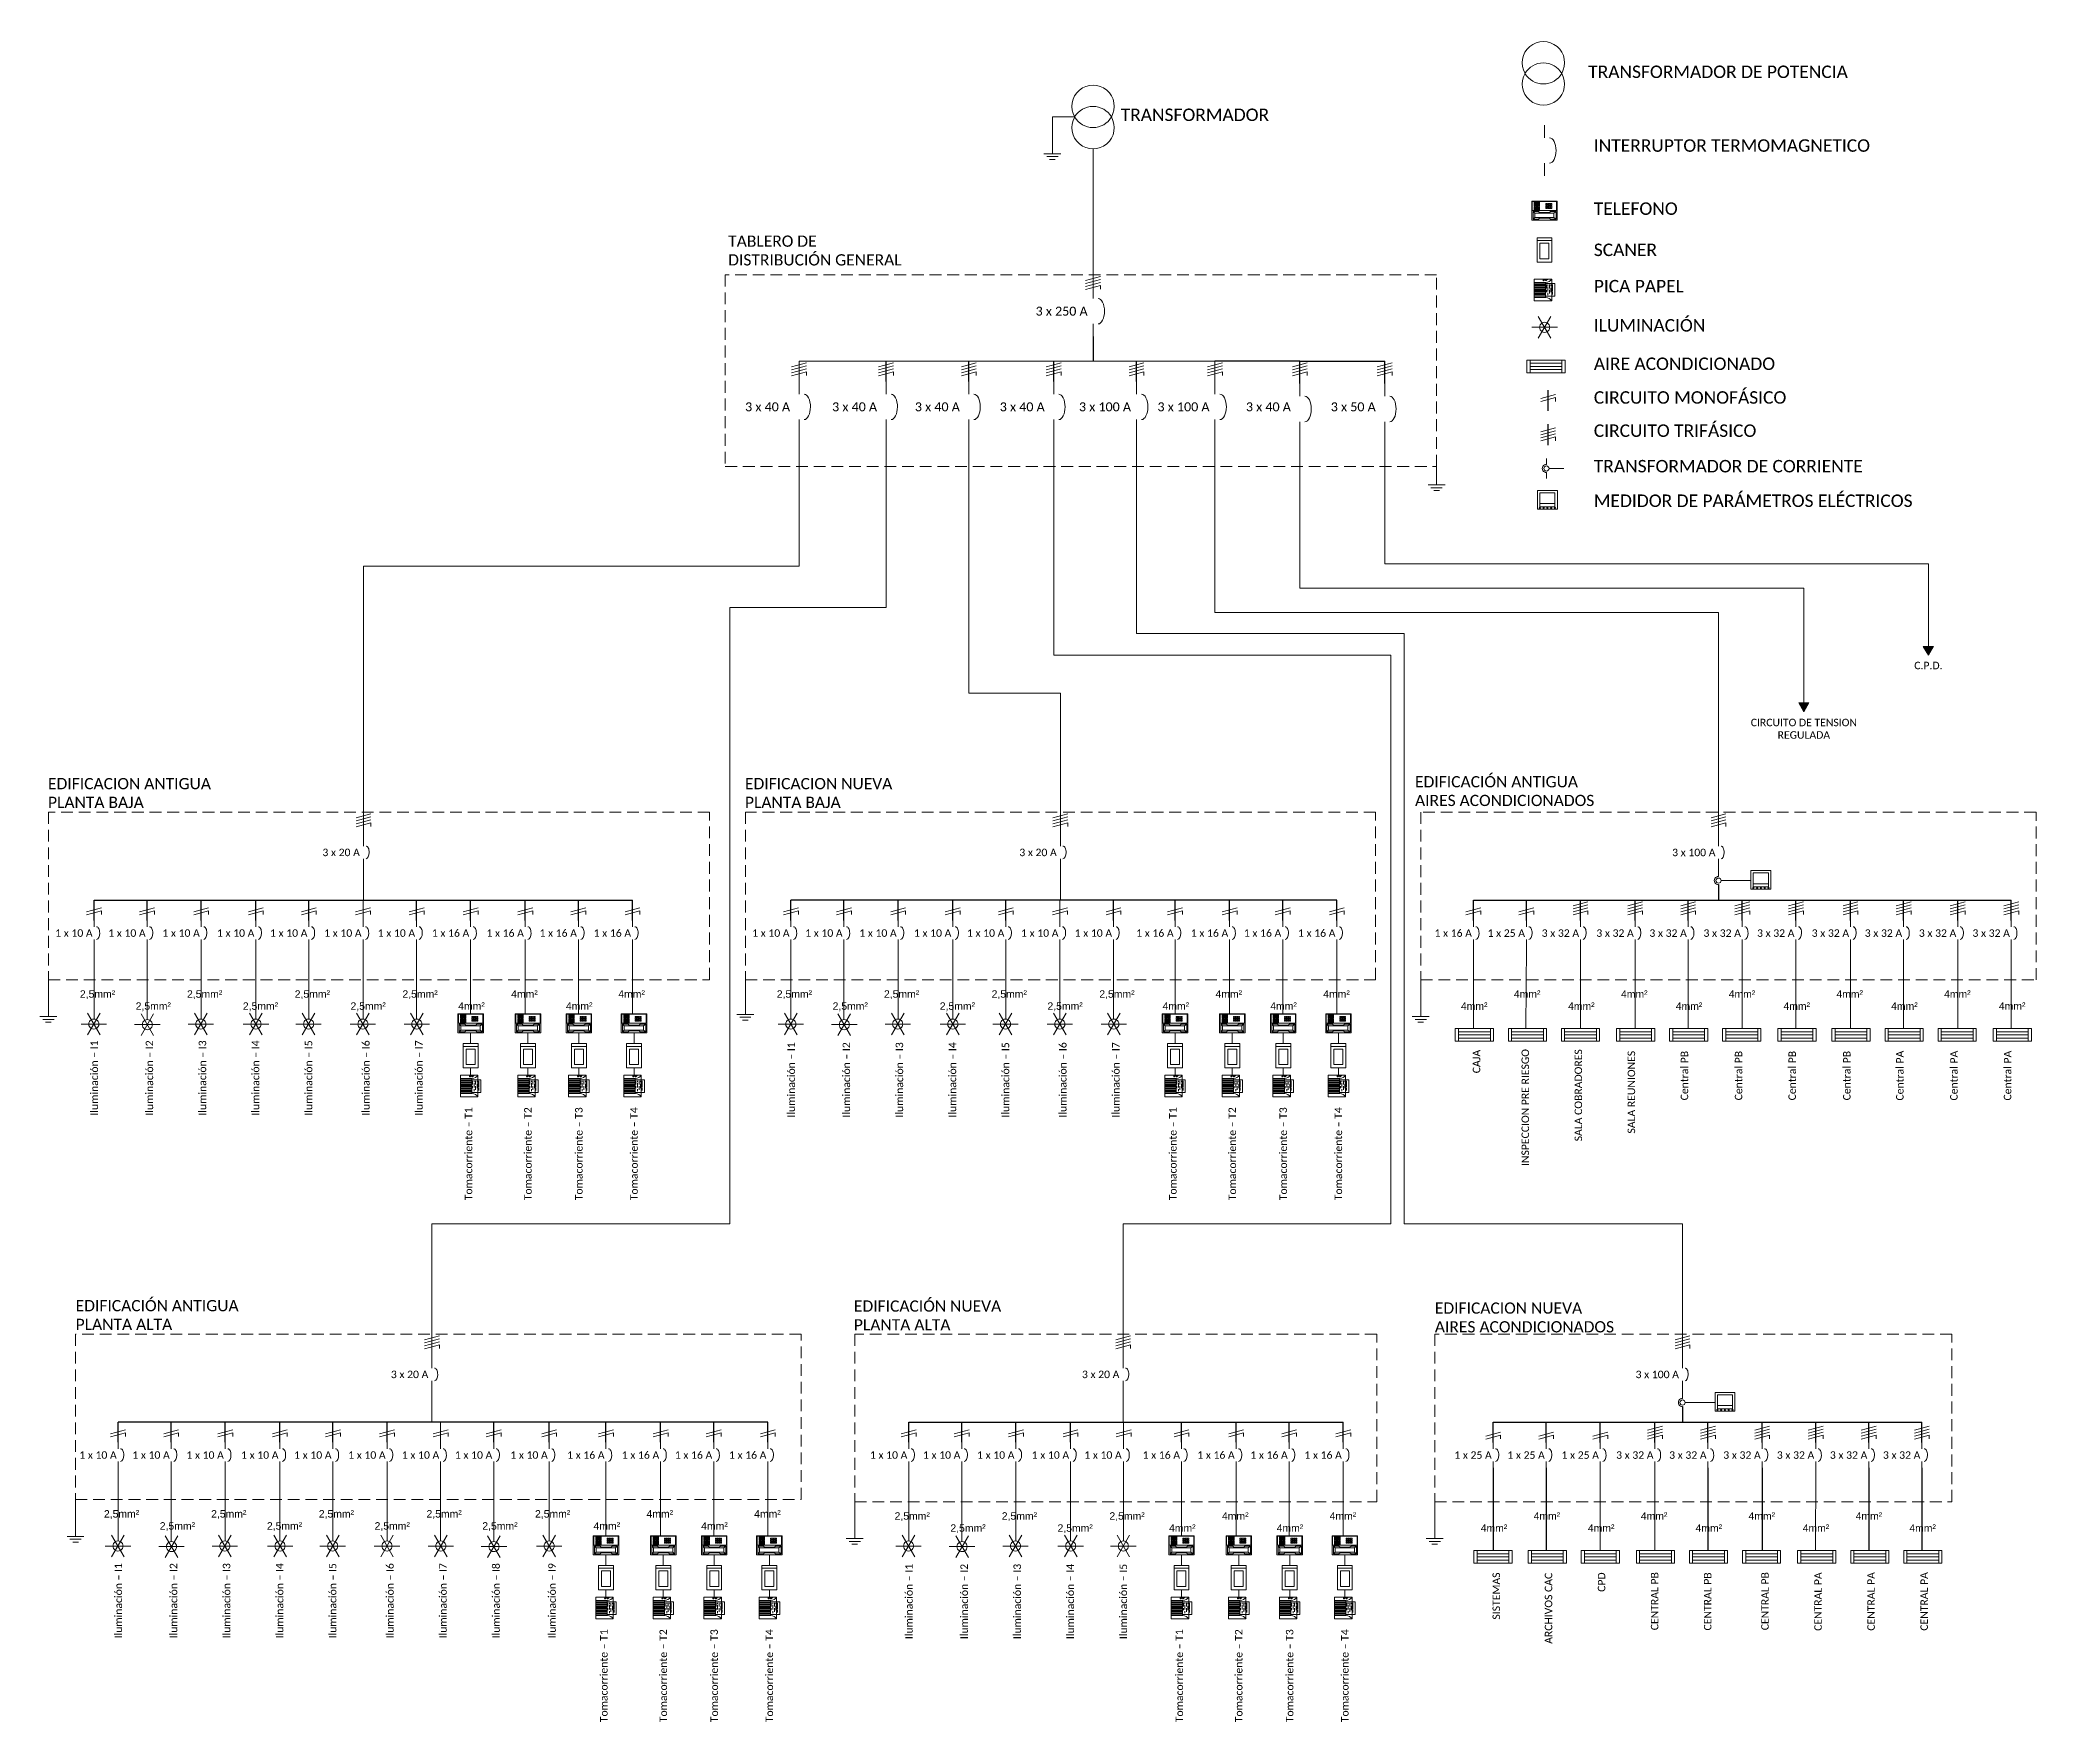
# Model space of a CAD drawing. Header units: inches. Extents: x 53 to 841, y 55 to 416.
# Drawn here: x 52.9 to 476.2, y 54.7 to 411.5 of the extents above; entities that cross this region are included whole.
import ezdxf

# ---------------------------------------------------------------- set-up
doc = ezdxf.new("R2010")
doc.units = ezdxf.units.IN
doc.header["$MEASUREMENT"] = 0
doc.linetypes.add('DASHED', pattern=[0.75, 0.5, -0.25])
for name, color, linetype in [('CONDUIT', 3, 'Continuous'), ('CONECTOR', 7, 'Continuous'), ('CONEX__ELÉCTRICAS_COMUNICACIÓN', 7, 'Continuous'), ('ELECTRICIDAD', 7, 'Continuous'), ('EQUIPO', 7, 'Continuous'), ('HVAC', 7, 'Continuous')]:
    doc.layers.add(name, color=color, linetype=linetype)
doc.styles.get("Standard").update_dxf_attribs({"font": 'arial.ttf'})

msp = doc.modelspace()

# ---------------------------------------------------------------- texts
at = {"lineweight": 13}
for s, insert, char_height, width, attachment_point in [('{\\fCalibri|b0|i0|c0|p34;\\H1.1111x;\\C7;TRANSFORMADOR DE POTENCIA}', (408.77, 404.68), 2.3813, 98.3335, 5), ('{\\fCalibri|b0|i0|c0|p34;\\H1.1111x;\\C7;TRANSFORMADOR }', (297.83, 395.56), 2.3813, 32.4, 5), ('{\\fCalibri|b0|i0|c0|p34;\\H1.1111x;\\C7;INTERRUPTOR TERMOMAGNETICO}', (411.71, 389.04), 2.3813, 98.3335, 5), ('\\pxql;{\\fCalibri|b0|i0|c0|p34;\\H1.1111x;\\C7;TELEFONO}', (423.85, 375.66), 2.3813, 82.8472, 5), ('{\\fCalibri|b0|i0|c0|p34;\\H1x;\\C10;TABLERO DE \\PDISTRIBUCIÓN GENERAL}', (198.85, 366.78), 2.3813, 40.7994, 4), ('\\pxql;{\\fCalibri|b0|i0|c0|p34;\\H1.1111x;\\C7;SCANER}', (423.85, 366.92), 2.3813, 82.8472, 5), ('\\pxql;{\\fCalibri|b0|i0|c0|p34;\\H1.1111x;\\C7;PICA PAPEL}', (423.85, 359.22), 2.3813, 82.8472, 5), ('\\pxql;{\\fCalibri|b0|i0|c0|p34;\\C7;ILUMINACIÓN}', (423.85, 350.91), 2.6458, 82.8472, 5), ('\\pxql;{\\fCalibri|b0|i0|c0|p34;\\C7;AIRE ACONDICIONADO}', (423.85, 342.76), 2.6458, 82.8472, 5), ('\\pxql;{\\fCalibri|b0|i0|c0|p34;\\C7;CIRCUITO MONOFÁSICO}', (423.85, 335.61), 2.6458, 82.8472, 5), ('\\pxql;{\\fCalibri|b0|i0|c0|p34;\\C7;CIRCUITO TRIFÁSICO}', (423.85, 328.57), 2.6458, 82.8472, 5), ('\\pxql;{\\fCalibri|b0|i0|c0|p34;\\C7;TRANSFORMADOR DE CORRIENTE}', (423.85, 321.04), 2.6458, 82.8472, 5), ('\\pxql;{\\fCalibri|b0|i0|c0|p34;\\C7;MEDIDOR DE PARÁMETROS ELÉCTRICOS}', (423.85, 313.71), 2.6458, 82.8472, 5), ('{\\fCalibri|b0|i0|c0|p34;\\H1.1111x;\\C7;C.P.D.}', (453.38, 278.77), 1.4287, 28.44, 5), ('\\C7;\\fCalibri|b0|i0|;\\H1.5874757766724;CIRCUITO DE TENSION \\PREGULADA', (426.97, 265.36), 1.4287, 28.44, 5), ('\\C10;\\fCalibri|b0|i0|;\\H2.38125;EDIFICACION ANTIGUA\\PPLANTA BAJA', (54.61, 251.73), 2.1431, 38.475, 4), ('\\C10;\\fCalibri|b0|i0|;\\H2.38125;EDIFICACION NUEVA \\PPLANTA BAJA', (202.41, 251.73), 2.1431, 31.86, 4), ('{\\fCalibri|b0|i0|c0|p34;\\H1.1111x;\\C10;EDIFICACIÓN ANTIGUA\\PAIRES ACONDICIONADOS}', (344.51, 252.13), 2.1431, 42.1108, 4), ('{\\fCalibri|b0|i0|c0|p34;\\H1.1111x;\\C10;EDIFICACIÓN ANTIGUA \\PPLANTA ALTA}', (60.47, 141.03), 2.1431, 43.7752, 4), ('{\\fCalibri|b0|i0|c0|p34;\\H1.1111x;\\C10;EDIFICACIÓN NUEVA\\PPLANTA ALTA}', (225.51, 140.94), 2.1431, 43.5115, 4), ('{\\fCalibri|b0|i0|c0|p34;\\H1.1111x;\\C10;EDIFICACION NUEVA \\PAIRES ACONDICIONADOS}', (348.71, 140.5), 2.1431, 41.339, 4)]:
    msp.add_mtext(s, dxfattribs=dict(at, insert=insert, char_height=char_height, width=width, attachment_point=attachment_point))
at = {"char_height": 1.58, "attachment_point": 1}
for s, insert in [('2,5mm²', (61.37, 209.9)), ('2,5mm²', (84.09, 209.9)), ('2,5mm²', (106.93, 209.9)), ('2,5mm²', (129.77, 209.9)), ('4mm²', (152.83, 209.9)), ('4mm²', (175.55, 209.9)), ('2,5mm²', (209.16, 209.9)), ('2,5mm²', (231.89, 209.9)), ('2,5mm²', (254.72, 209.9)), ('2,5mm²', (277.56, 209.9)), ('4mm²', (302.2, 209.9)), ('4mm²', (325.04, 209.9)), ('4mm²', (365.47, 209.89)), ('4mm²', (388.19, 209.89)), ('4mm²', (411.03, 209.89)), ('4mm²', (433.87, 209.89)), ('4mm²', (456.7, 209.89)), ('2,5mm²', (73.2, 207.34)), ('2,5mm²', (95.93, 207.34)), ('2,5mm²', (118.76, 207.34)), ('4mm²', (141.6, 207.34)), ('4mm²', (164.44, 207.34)), ('2,5mm²', (221, 207.34)), ('2,5mm²', (243.72, 207.34)), ('2,5mm²', (266.56, 207.34)), ('4mm²', (290.97, 207.34)), ('4mm²', (313.81, 207.34)), ('4mm²', (354.24, 207.33)), ('4mm²', (376.96, 207.33)), ('4mm²', (399.8, 207.33)), ('4mm²', (422.64, 207.33)), ('4mm²', (445.47, 207.33)), ('4mm²', (468.32, 207.34)), ('2,5mm²', (66.47, 99.65)), ('2,5mm²', (89.2, 99.65)), ('2,5mm²', (112.03, 99.65)), ('2,5mm²', (134.87, 99.65)), ('2,5mm²', (157.89, 99.65)), ('4mm²', (181.53, 99.65)), ('4mm²', (204.36, 99.65)), ('2,5mm²', (234.14, 99.2)), ('2,5mm²', (256.87, 99.2)), ('2,5mm²', (279.7, 99.2)), ('4mm²', (303.57, 99.2)), ('4mm²', (326.4, 99.2)), ('4mm²', (369.66, 99.19)), ('4mm²', (392.39, 99.19)), ('4mm²', (415.23, 99.19)), ('4mm²', (437.95, 99.19)), ('2,5mm²', (78.31, 97.09)), ('2,5mm²', (101.03, 97.09)), ('2,5mm²', (123.87, 97.09)), ('2,5mm²', (146.71, 97.09)), ('4mm²', (170.3, 97.09)), ('4mm²', (193.13, 97.09)), ('2,5mm²', (245.98, 96.64)), ('2,5mm²', (268.7, 96.64)), ('4mm²', (292.34, 96.64)), ('4mm²', (315.17, 96.64)), ('4mm²', (358.44, 96.63)), ('4mm²', (381.16, 96.63)), ('4mm²', (404, 96.63)), ('4mm²', (426.72, 96.63)), ('4mm²', (449.34, 96.63))]:
    msp.add_mtext_dynamic_manual_height_columns(s, width=5.1385, gutter_width=1, heights=[0], dxfattribs=dict(at, insert=insert))
at = {"lineweight": 13, "char_height": 1.4287, "attachment_point": 5, "rotation": 90}
for s, insert, width in [('\\C7;\\fCalibri|b0|i0|;\\H1.5874757766724;Iluminación – I1', (64.42, 191.29), 16.2), ('\\C7;\\fCalibri|b0|i0|;\\H1.5874757766724;Iluminación – I2', (76.12, 191.29), 16.2), ('\\C7;\\fCalibri|b0|i0|;\\H1.5874757766724;Iluminación – I3', (87.37, 191.29), 16.2), ('\\C7;\\fCalibri|b0|i0|;\\H1.5874757766724;Iluminación – I4', (98.62, 191.29), 16.2), ('\\C7;\\fCalibri|b0|i0|;\\H1.5874757766724;Iluminación – I5', (109.87, 191.29), 16.2), ('\\C7;\\fCalibri|b0|i0|;\\H1.5874757766724;Iluminación – I6', (122.02, 191.29), 16.2), ('\\C7;\\fCalibri|b0|i0|;\\H1.5874757766724;Iluminación – I7', (133.27, 191.29), 16.2), ('\\C7;\\fCalibri|b0|i0|;\\H1.5874757766724;Iluminación – I1', (212.22, 190.89), 16.2), ('\\C7;\\fCalibri|b0|i0|;\\H1.5874757766724;Iluminación – I2', (223.92, 190.89), 16.2), ('\\C7;\\fCalibri|b0|i0|;\\H1.5874757766724;Iluminación – I3', (235.17, 190.89), 16.2), ('\\C7;\\fCalibri|b0|i0|;\\H1.5874757766724;Iluminación – I4', (246.42, 190.89), 16.2), ('\\C7;\\fCalibri|b0|i0|;\\H1.5874757766724;Iluminación – I5', (257.67, 190.89), 16.2), ('\\C7;\\fCalibri|b0|i0|;\\H1.5874757766724;Iluminación – I6', (269.82, 190.89), 16.2), ('\\C7;\\fCalibri|b0|i0|;\\H1.5874757766724;Iluminación – I7', (281.07, 190.89), 16.2), ('{\\fCalibri|b0|i0|c0|p34;\\H1.1111x;\\C7;CAJA}', (357.55, 194.79), 29.9775), ('{\\fCalibri|b0|i0|c0|p34;\\H1.1111x;\\C7;INSPECCION PRE RIESGO}', (367.9, 185.04), 29.7804), ('{\\fCalibri|b0|i0|c0|p34;\\H1.1111x;\\C7;SALA COBRADORES}', (379.15, 187.63), 30.3005), ('{\\fCalibri|b0|i0|c0|p34;\\H1.1111x;\\C7;SALA REUNIONES}', (390.4, 188.29), 27.7003), ('{\\fCalibri|b0|i0|c0|p34;\\H1.1111x;\\C7;Central PB}', (401.65, 191.8), 30.3005), ('{\\fCalibri|b0|i0|c0|p34;\\H1.1111x;\\C7;Central PB}', (413.13, 191.8), 30.3005), ('{\\fCalibri|b0|i0|c0|p34;\\H1.1111x;\\C7;Central PB}', (424.5, 191.8), 30.3005), ('{\\fCalibri|b0|i0|c0|p34;\\H1.1111x;\\C7;Central PB}', (436.08, 191.8), 30.3005), ('{\\fCalibri|b0|i0|c0|p34;\\H1.1111x;\\C7;Central PA}', (447.33, 191.8), 30.3005), ('{\\fCalibri|b0|i0|c0|p34;\\H1.1111x;\\C7;Central PA}', (458.8, 191.8), 30.3005), ('{\\fCalibri|b0|i0|c0|p34;\\H1.1111x;\\C7;Central PA}', (470.18, 191.8), 30.3005), ('\\C7;\\fCalibri|b0|i0|;\\H1.5874757766724;Tomacorriente – T1', (143.79, 175.23), 20.7), ('\\C7;\\fCalibri|b0|i0|;\\H1.5874757766724;Tomacorriente – T2', (156.39, 175.23), 20.7), ('\\C7;\\fCalibri|b0|i0|;\\H1.5874757766724;Tomacorriente – T3', (167.19, 175.23), 20.7), ('\\C7;\\fCalibri|b0|i0|;\\H1.5874757766724;Tomacorriente – T4', (178.89, 175.23), 20.7), ('\\C7;\\fCalibri|b0|i0|;\\H1.5874757766724;Tomacorriente – T1', (293.16, 175.23), 20.7), ('\\C7;\\fCalibri|b0|i0|;\\H1.5874757766724;Tomacorriente – T2', (305.76, 175.23), 20.7), ('\\C7;\\fCalibri|b0|i0|;\\H1.5874757766724;Tomacorriente – T3', (316.56, 175.23), 20.7), ('\\C7;\\fCalibri|b0|i0|;\\H1.5874757766724;Tomacorriente – T4', (328.26, 175.23), 20.7), ('\\C7;\\fCalibri|b0|i0|;\\H1.5874757766724;Iluminación – I1', (69.53, 80.42), 16.2), ('\\C7;\\fCalibri|b0|i0|;\\H1.5874757766724;Iluminación – I2', (81.23, 80.42), 16.2), ('\\C7;\\fCalibri|b0|i0|;\\H1.5874757766724;Iluminación – I3', (92.48, 80.42), 16.2), ('\\C7;\\fCalibri|b0|i0|;\\H1.5874757766724;Iluminación – I4', (103.73, 80.42), 16.2), ('\\C7;\\fCalibri|b0|i0|;\\H1.5874757766724;Iluminación – I5', (114.98, 80.42), 16.2), ('\\C7;\\fCalibri|b0|i0|;\\H1.5874757766724;Iluminación – I6', (127.13, 80.42), 16.2), ('\\C7;\\fCalibri|b0|i0|;\\H1.5874757766724;Iluminación – I7', (138.38, 80.42), 16.2), ('\\C7;\\fCalibri|b0|i0|;\\H1.5874757766724;Iluminación – I8', (149.63, 80.42), 16.2), ('{\\fCalibri|b0|i0|c0|p34;\\H1.1111x;\\C7;Iluminación – I9}', (161.51, 80.42), 16.2), ('\\C7;\\fCalibri|b0|i0|;\\H1.5874757766724;Iluminación – I1', (237.2, 80.27), 16.2), ('\\C7;\\fCalibri|b0|i0|;\\H1.5874757766724;Iluminación – I2', (248.9, 80.27), 16.2), ('\\C7;\\fCalibri|b0|i0|;\\H1.5874757766724;Iluminación – I3', (260.15, 80.27), 16.2), ('\\C7;\\fCalibri|b0|i0|;\\H1.5874757766724;Iluminación – I4', (271.4, 80.27), 16.2), ('\\C7;\\fCalibri|b0|i0|;\\H1.5874757766724;Iluminación – I5', (282.65, 80.27), 16.2), ('{\\fCalibri|b0|i0|c0|p34;\\H1.1111x;\\C7;SISTEMAS}', (361.75, 81.43), 31.0767), ('{\\fCalibri|b0|i0|c0|p34;\\H1.1111x;\\C7;ARCHIVOS CAC}', (372.83, 78.83), 33.776), ('{\\fCalibri|b0|i0|c0|p34;\\H1.1111x;\\C7;CPD}', (384.08, 84.38), 29.2767), ('{\\fCalibri|b0|i0|c0|p34;\\H1.1111x;\\C7;CENTRAL PB}', (395.33, 80.34), 28.7425), ('{\\fCalibri|b0|i0|c0|p34;\\H1.1111x;\\C7;CENTRAL PB}', (406.58, 80.29), 30.3172), ('{\\fCalibri|b0|i0|c0|p34;\\H1.1111x;\\C7;CENTRAL PB}', (418.73, 80.34), 30.3172), ('{\\fCalibri|b0|i0|c0|p34;\\H1.1111x;\\C7;CENTRAL PA}', (429.98, 80.25), 29.6425), ('{\\fCalibri|b0|i0|c0|p34;\\H1.1111x;\\C7;CENTRAL PA}', (441.23, 80.29), 25.9867), ('{\\fCalibri|b0|i0|c0|p34;\\H1.1111x;\\C7;CENTRAL PA}', (452.48, 80.29), 26.9709), ('\\C7;\\fCalibri|b0|i0|;\\H1.5874757766724;Tomacorriente – T1', (172.49, 64.53), 20.7), ('\\C7;\\fCalibri|b0|i0|;\\H1.5874757766724;Tomacorriente – T2', (185.09, 64.53), 20.7), ('\\C7;\\fCalibri|b0|i0|;\\H1.5874757766724;Tomacorriente – T3', (195.89, 64.53), 20.7), ('\\C7;\\fCalibri|b0|i0|;\\H1.5874757766724;Tomacorriente – T4', (207.59, 64.53), 20.7), ('\\C7;\\fCalibri|b0|i0|;\\H1.5874757766724;Tomacorriente – T1', (294.53, 64.53), 20.7), ('\\C7;\\fCalibri|b0|i0|;\\H1.5874757766724;Tomacorriente – T2', (307.13, 64.53), 20.7), ('\\C7;\\fCalibri|b0|i0|;\\H1.5874757766724;Tomacorriente – T3', (317.93, 64.53), 20.7), ('\\C7;\\fCalibri|b0|i0|;\\H1.5874757766724;Tomacorriente – T4', (329.63, 64.53), 20.7)]:
    msp.add_mtext(s, dxfattribs=dict(at, insert=insert, width=width))
at = {"layer": 'CONECTOR', "lineweight": 13, "char_height": 1.905, "width": 22.0273, "attachment_point": 5}
for s, insert in [('{\\fCalibri|b0|i0|c0|p34;\\C7;3 x 40 A}', (207.21, 333.63)), ('{\\fCalibri|b0|i0|c0|p34;\\C7;3 x 40 A}', (225.66, 333.63)), ('{\\fCalibri|b0|i0|c0|p34;\\C7;3 x 40 A}', (243.21, 333.63)), ('{\\fCalibri|b0|i0|c0|p34;\\C7;3 x 40 A}', (261.21, 333.63)), ('{\\fCalibri|b0|i0|c0|p34;\\C7;3 x 100 A}', (278.76, 333.63)), ('{\\fCalibri|b0|i0|c0|p34;\\C7;3 x 100 A}', (295.41, 333.63))]:
    msp.add_mtext(s, dxfattribs=dict(at, insert=insert))
at = {"layer": 'ELECTRICIDAD', "lineweight": 13, "attachment_point": 5}
for s, insert, char_height, width in [('{\\fCalibri|b0|i0|c0|p34;\\H1x;\\C7;3 x 250 A}', (269.56, 353.92), 1.905, 21.9994), ('{\\fCalibri|b0|i0|c0|p34;\\C7;3 x 40 A}', (313.41, 333.63), 1.905, 19.3128), ('{\\fCalibri|b0|i0|c0|p34;\\C7;3 x 50 A}', (331.41, 333.63), 1.905, 19.3128), ('{\\fCalibri|b0|i0|c0|p34;\\H1.1111x;\\C7;3 x 20 A}', (116.77, 239.13), 1.4287, 8.1483), ('{\\fCalibri|b0|i0|c0|p34;\\H1.1111x;\\C7;3 x 20 A}', (264.56, 239.13), 1.4287, 8.1483), ('{\\fCalibri|b0|i0|c0|p34;\\H1.1111x;\\C7;3 x 100 A}', (403.63, 239.12), 1.4287, 11.4447), ('{\\fCalibri|b0|i0|c0|p34;\\H1.1111x;\\C7;1 x 10 A}', (60.1, 222.03), 1.4287, 13.4746), ('{\\fCalibri|b0|i0|c0|p34;\\H1.1111x;\\C7;1 x 10 A}', (71.35, 222.03), 1.4287, 13.4746), ('{\\fCalibri|b0|i0|c0|p34;\\H1.1111x;\\C7;1 x 10 A}', (82.83, 222.03), 1.4287, 13.4746), ('{\\fCalibri|b0|i0|c0|p34;\\H1.1111x;\\C7;1 x 10 A}', (94.41, 222.03), 1.4287, 13.4746), ('{\\fCalibri|b0|i0|c0|p34;\\H1.1111x;\\C7;1 x 10 A}', (105.66, 222.03), 1.4287, 13.4746), ('{\\fCalibri|b0|i0|c0|p34;\\H1.1111x;\\C7;1 x 10 A}', (117.14, 222.03), 1.4287, 13.4746), ('{\\fCalibri|b0|i0|c0|p34;\\H1.1111x;\\C7;1 x 10 A}', (128.5, 222.03), 1.4287, 13.4746), ('{\\fCalibri|b0|i0|c0|p34;\\H1.1111x;\\C7;1 x 16 A}', (139.98, 222.03), 1.4287, 12.6626), ('{\\fCalibri|b0|i0|c0|p34;\\H1.1111x;\\C7;1 x 16 A}', (151.56, 222.03), 1.4287, 12.6626), ('{\\fCalibri|b0|i0|c0|p34;\\H1.1111x;\\C7;1 x 16 A}', (162.81, 222.03), 1.4287, 12.6626), ('{\\fCalibri|b0|i0|c0|p34;\\H1.1111x;\\C7;1 x 16 A}', (174.29, 222.03), 1.4287, 12.6626), ('{\\fCalibri|b0|i0|c0|p34;\\H1.1111x;\\C7;1 x 10 A}', (207.9, 222.03), 1.4287, 13.4746), ('{\\fCalibri|b0|i0|c0|p34;\\H1.1111x;\\C7;1 x 10 A}', (219.15, 222.03), 1.4287, 13.4746), ('{\\fCalibri|b0|i0|c0|p34;\\H1.1111x;\\C7;1 x 10 A}', (230.62, 222.03), 1.4287, 13.4746), ('{\\fCalibri|b0|i0|c0|p34;\\H1.1111x;\\C7;1 x 10 A}', (242.21, 222.03), 1.4287, 13.4746), ('{\\fCalibri|b0|i0|c0|p34;\\H1.1111x;\\C7;1 x 10 A}', (253.46, 222.03), 1.4287, 13.4746), ('{\\fCalibri|b0|i0|c0|p34;\\H1.1111x;\\C7;1 x 10 A}', (264.93, 222.03), 1.4287, 13.4746), ('{\\fCalibri|b0|i0|c0|p34;\\H1.1111x;\\C7;1 x 10 A}', (276.3, 222.03), 1.4287, 13.4746), ('{\\fCalibri|b0|i0|c0|p34;\\H1.1111x;\\C7;1 x 16 A}', (289.35, 222.03), 1.4287, 12.6626), ('{\\fCalibri|b0|i0|c0|p34;\\H1.1111x;\\C7;1 x 16 A}', (300.93, 222.03), 1.4287, 12.6626), ('{\\fCalibri|b0|i0|c0|p34;\\H1.1111x;\\C7;1 x 16 A}', (312.18, 222.03), 1.4287, 12.6626), ('{\\fCalibri|b0|i0|c0|p34;\\H1.1111x;\\C7;1 x 16 A}', (323.66, 222.03), 1.4287, 12.6626), ('{\\fCalibri|b0|i0|c0|p34;\\H1.1111x;\\C7;1 x 16 A}', (352.61, 222.02), 1.4287, 16.0315), ('{\\fCalibri|b0|i0|c0|p34;\\H1.1111x;\\C7;1 x 25 A}', (363.86, 222.02), 1.4287, 16.0315), ('{\\fCalibri|b0|i0|c0|p34;\\H1.1111x;\\C7;3 x 32 A}', (375.34, 222.02), 1.4287, 16.0315), ('{\\fCalibri|b0|i0|c0|p34;\\H1.1111x;\\C7;3 x 32 A}', (386.93, 222.02), 1.4287, 16.0315), ('{\\fCalibri|b0|i0|c0|p34;\\H1.1111x;\\C7;3 x 32 A}', (398.18, 222.02), 1.4287, 16.0315), ('{\\fCalibri|b0|i0|c0|p34;\\H1.1111x;\\C7;3 x 32 A}', (409.65, 222.02), 1.4287, 16.0315), ('{\\fCalibri|b0|i0|c0|p34;\\H1.1111x;\\C7;3 x 32 A}', (421.01, 222.02), 1.4287, 16.0315), ('{\\fCalibri|b0|i0|c0|p34;\\H1.1111x;\\C7;3 x 32 A}', (432.6, 222.02), 1.4287, 16.0315), ('{\\fCalibri|b0|i0|c0|p34;\\H1.1111x;\\C7;3 x 32 A}', (443.85, 222.02), 1.4287, 16.0315), ('{\\fCalibri|b0|i0|c0|p34;\\H1.1111x;\\C7;3 x 32 A}', (455.33, 222.02), 1.4287, 16.0315), ('{\\fCalibri|b0|i0|c0|p34;\\H1.1111x;\\C7;3 x 32 A}', (466.69, 222.02), 1.4287, 16.0315), ('{\\fCalibri|b0|i0|c0|p34;\\H1.1111x;\\C7;3 x 20 A}', (131.29, 128.43), 1.4287, 8.1483), ('{\\fCalibri|b0|i0|c0|p34;\\H1.1111x;\\C7;3 x 20 A}', (277.85, 128.43), 1.4287, 8.1483), ('{\\fCalibri|b0|i0|c0|p34;\\H1.1111x;\\C7;3 x 100 A}', (395.88, 128.42), 1.4287, 10.8391), ('{\\fCalibri|b0|i0|c0|p34;\\H1.1111x;\\C7;1 x 10 A}', (65.21, 111.33), 1.4287, 13.4746), ('{\\fCalibri|b0|i0|c0|p34;\\H1.1111x;\\C7;1 x 10 A}', (76.46, 111.33), 1.4287, 13.4746), ('{\\fCalibri|b0|i0|c0|p34;\\H1.1111x;\\C7;1 x 10 A}', (87.93, 111.33), 1.4287, 13.4746), ('{\\fCalibri|b0|i0|c0|p34;\\H1.1111x;\\C7;1 x 10 A}', (99.52, 111.33), 1.4287, 13.4746), ('{\\fCalibri|b0|i0|c0|p34;\\H1.1111x;\\C7;1 x 10 A}', (110.77, 111.33), 1.4287, 13.4746), ('{\\fCalibri|b0|i0|c0|p34;\\H1.1111x;\\C7;1 x 10 A}', (122.24, 111.33), 1.4287, 13.4746), ('{\\fCalibri|b0|i0|c0|p34;\\H1.1111x;\\C7;1 x 10 A}', (133.61, 111.33), 1.4287, 13.4746), ('{\\fCalibri|b0|i0|c0|p34;\\H1.1111x;\\C7;1 x 10 A}', (144.86, 111.33), 1.4287, 13.4746), ('{\\fCalibri|b0|i0|c0|p34;\\H1.1111x;\\C7;1 x 10 A}', (156.62, 111.33), 1.4287, 13.4746), ('{\\fCalibri|b0|i0|c0|p34;\\H1.1111x;\\C7;1 x 16 A}', (168.67, 111.33), 1.4287, 12.6626), ('{\\fCalibri|b0|i0|c0|p34;\\H1.1111x;\\C7;1 x 16 A}', (180.26, 111.33), 1.4287, 12.6626), ('{\\fCalibri|b0|i0|c0|p34;\\H1.1111x;\\C7;1 x 16 A}', (191.51, 111.33), 1.4287, 12.6626), ('{\\fCalibri|b0|i0|c0|p34;\\H1.1111x;\\C7;1 x 16 A}', (202.99, 111.33), 1.4287, 12.6626), ('{\\fCalibri|b0|i0|c0|p34;\\H1.1111x;\\C7;1 x 10 A}', (232.88, 111.33), 1.4287, 13.4746), ('{\\fCalibri|b0|i0|c0|p34;\\H1.1111x;\\C7;1 x 10 A}', (244.13, 111.33), 1.4287, 13.4746), ('{\\fCalibri|b0|i0|c0|p34;\\H1.1111x;\\C7;1 x 10 A}', (255.6, 111.33), 1.4287, 13.4746), ('{\\fCalibri|b0|i0|c0|p34;\\H1.1111x;\\C7;1 x 10 A}', (267.19, 111.33), 1.4287, 13.4746), ('{\\fCalibri|b0|i0|c0|p34;\\H1.1111x;\\C7;1 x 10 A}', (278.34, 111.33), 1.4287, 13.4746), ('{\\fCalibri|b0|i0|c0|p34;\\H1.1111x;\\C7;1 x 16 A}', (290.71, 111.33), 1.4287, 12.6626), ('{\\fCalibri|b0|i0|c0|p34;\\H1.1111x;\\C7;1 x 16 A}', (302.3, 111.33), 1.4287, 12.6626), ('{\\fCalibri|b0|i0|c0|p34;\\H1.1111x;\\C7;1 x 16 A}', (313.55, 111.33), 1.4287, 12.6626), ('{\\fCalibri|b0|i0|c0|p34;\\H1.1111x;\\C7;1 x 16 A}', (325.02, 111.33), 1.4287, 12.6626), ('{\\fCalibri|b0|i0|c0|p34;\\H1.1111x;\\C7;1 x 25 A}', (356.81, 111.32), 1.4287, 16.0315), ('{\\fCalibri|b0|i0|c0|p34;\\H1.1111x;\\C7;1 x 25 A}', (368.06, 111.32), 1.4287, 16.0315), ('{\\fCalibri|b0|i0|c0|p34;\\H1.1111x;\\C7;1 x 25 A}', (379.54, 111.32), 1.4287, 16.0315), ('{\\fCalibri|b0|i0|c0|p34;\\H1.1111x;\\C7;3 x 32 A}', (391.12, 111.32), 1.4287, 16.0315), ('{\\fCalibri|b0|i0|c0|p34;\\H1.1111x;\\C7;3 x 32 A}', (402.37, 111.32), 1.4287, 16.0315), ('{\\fCalibri|b0|i0|c0|p34;\\H1.1111x;\\C7;3 x 32 A}', (413.85, 111.32), 1.4287, 16.0315), ('{\\fCalibri|b0|i0|c0|p34;\\H1.1111x;\\C7;3 x 32 A}', (425.21, 111.32), 1.4287, 16.0315), ('{\\fCalibri|b0|i0|c0|p34;\\H1.1111x;\\C7;3 x 32 A}', (436.46, 111.32), 1.4287, 16.0315), ('{\\fCalibri|b0|i0|c0|p34;\\H1.1111x;\\C7;3 x 32 A}', (447.71, 111.32), 1.4287, 16.0315)]:
    msp.add_mtext(s, dxfattribs=dict(at, insert=insert, char_height=char_height, width=width))

# ---------------------------------------------------------------- hatches: boundary and pattern name
h = msp.add_hatch(color=140)
h.dxf.hatch_style = 1
h.paths.add_polyline_path([(454.46, 282.84), (453.38, 282.84), (452.3, 282.84), (453.38, 280.97)])
h = msp.add_hatch(color=140)
h.dxf.hatch_style = 1
h.paths.add_polyline_path([(428.05, 270.85), (426.97, 270.85), (425.89, 270.85), (426.97, 268.98)])

# ---------------------------------------------------------------- linework, layer by layer
at = {"lineweight": 13}
for p, q in [((274.65, 360.44), (277.81, 361.29)), ((274.65, 359.81), (277.81, 360.65)), ((274.65, 359.17), (277.81, 360.02)), ((274.65, 358.54), (277.81, 359.38)), ((277.81, 359.38), (277.81, 358.58)), ((212.31, 342.13), (215.46, 342.97)), ((230.76, 342.13), (233.91, 342.97)), ((248.31, 342.13), (251.46, 342.97)), ((266.31, 342.13), (269.46, 342.97)), ((283.86, 342.13), (287.01, 342.97)), ((300.51, 342.13), (303.66, 342.97)), ((318.51, 342.13), (321.66, 342.97)), ((336.51, 342.13), (339.66, 342.97)), ((212.31, 341.49), (215.46, 342.34)), ((212.31, 340.86), (215.46, 341.7)), ((212.31, 340.22), (215.46, 341.07)), ((215.46, 341.07), (215.46, 340.26)), ((230.76, 341.49), (233.91, 342.34)), ((230.76, 340.86), (233.91, 341.7)), ((230.76, 340.22), (233.91, 341.07)), ((233.91, 341.07), (233.91, 340.26)), ((248.31, 341.49), (251.46, 342.34)), ((248.31, 340.86), (251.46, 341.7)), ((248.31, 340.22), (251.46, 341.07)), ((251.46, 341.07), (251.46, 340.26)), ((266.31, 341.49), (269.46, 342.34)), ((266.31, 340.86), (269.46, 341.7)), ((266.31, 340.22), (269.46, 341.07)), ((269.46, 341.07), (269.46, 340.26)), ((283.86, 341.49), (287.01, 342.34)), ((283.86, 340.86), (287.01, 341.7)), ((283.86, 340.22), (287.01, 341.07)), ((287.01, 341.07), (287.01, 340.26)), ((300.51, 341.49), (303.66, 342.34)), ((300.51, 340.86), (303.66, 341.7)), ((300.51, 340.22), (303.66, 341.07)), ((303.66, 341.07), (303.66, 340.26)), ((318.51, 341.49), (321.66, 342.34)), ((318.51, 340.86), (321.66, 341.7)), ((318.51, 340.22), (321.66, 341.07)), ((321.66, 341.07), (321.66, 340.26)), ((336.51, 341.49), (339.66, 342.34)), ((336.51, 340.86), (339.66, 341.7)), ((336.51, 340.22), (339.66, 341.07)), ((339.66, 341.07), (339.66, 340.26)), ((371.16, 335.39), (374.32, 336.24)), ((371.16, 334.76), (374.32, 335.6)), ((374.32, 335.6), (374.32, 334.8)), ((371.16, 328.32), (374.32, 329.17)), ((371.16, 327.69), (374.32, 328.54)), ((371.16, 327.06), (374.32, 327.9)), ((371.16, 326.42), (374.32, 327.27)), ((374.32, 327.27), (374.32, 326.46)), ((372.38, 321.43), (372.38, 322.7)), ((372.38, 318.45), (372.38, 319.72)), ((372.92, 320.56), (376.09, 320.56)), ((119.94, 246.49), (123.1, 247.34)), ((119.94, 245.86), (123.1, 246.7)), ((119.94, 245.22), (123.1, 246.07)), ((267.73, 246.49), (270.89, 247.34)), ((267.73, 245.86), (270.89, 246.7)), ((267.73, 245.22), (270.89, 246.07)), ((407.29, 246.48), (410.45, 247.32)), ((407.29, 245.84), (410.45, 246.69)), ((407.29, 245.21), (410.45, 246.06)), ((119.94, 244.59), (123.1, 245.43)), ((123.1, 245.43), (123.1, 244.63)), ((267.73, 244.59), (270.89, 245.43)), ((270.89, 245.43), (270.89, 244.63)), ((407.29, 244.58), (410.45, 245.42)), ((410.45, 245.42), (410.45, 244.61)), ((409.42, 233.16), (415.75, 233.16)), ((378.03, 227.82), (381.18, 228.66)), ((389.61, 227.82), (392.77, 228.66)), ((400.86, 227.82), (404.02, 228.66)), ((412.34, 227.82), (415.49, 228.66)), ((423.7, 227.82), (426.86, 228.66)), ((435.29, 227.82), (438.44, 228.66)), ((446.54, 227.82), (449.69, 228.66)), ((458.01, 227.82), (461.17, 228.66)), ((469.38, 227.82), (472.53, 228.66)), ((62.79, 226.56), (65.95, 227.4)), ((62.79, 225.92), (65.95, 226.77)), ((65.95, 226.77), (65.95, 225.96)), ((74.04, 226.56), (77.2, 227.4)), ((74.04, 225.92), (77.2, 226.77)), ((77.2, 226.77), (77.2, 225.96)), ((85.51, 226.56), (88.67, 227.4)), ((85.51, 225.92), (88.67, 226.77)), ((88.67, 226.77), (88.67, 225.96)), ((97.1, 226.56), (100.26, 227.4)), ((97.1, 225.92), (100.26, 226.77)), ((100.26, 226.77), (100.26, 225.96)), ((108.35, 226.56), (111.51, 227.4)), ((108.35, 225.92), (111.51, 226.77)), ((111.51, 226.77), (111.51, 225.96)), ((119.83, 226.56), (122.98, 227.4)), ((119.83, 225.92), (122.98, 226.77)), ((122.98, 226.77), (122.98, 225.96)), ((131.19, 226.56), (134.35, 227.4)), ((131.19, 225.92), (134.35, 226.77)), ((134.35, 226.77), (134.35, 225.96)), ((142.66, 226.56), (145.82, 227.4)), ((142.66, 225.92), (145.82, 226.77)), ((145.82, 226.77), (145.82, 225.96)), ((154.25, 226.56), (157.41, 227.4)), ((154.25, 225.92), (157.41, 226.77)), ((157.41, 226.77), (157.41, 225.96)), ((165.5, 226.56), (168.66, 227.4)), ((165.5, 225.92), (168.66, 226.77)), ((168.66, 226.77), (168.66, 225.96)), ((176.98, 226.56), (180.13, 227.4)), ((176.98, 225.92), (180.13, 226.77)), ((180.13, 226.77), (180.13, 225.96)), ((210.58, 226.56), (213.74, 227.4)), ((210.58, 225.92), (213.74, 226.77)), ((213.74, 226.77), (213.74, 225.96)), ((221.83, 226.56), (224.99, 227.4)), ((221.83, 225.92), (224.99, 226.77)), ((224.99, 226.77), (224.99, 225.96)), ((233.31, 226.56), (236.47, 227.4)), ((233.31, 225.92), (236.47, 226.77)), ((236.47, 226.77), (236.47, 225.96)), ((244.9, 226.56), (248.05, 227.4)), ((244.9, 225.92), (248.05, 226.77)), ((248.05, 226.77), (248.05, 225.96)), ((256.15, 226.56), (259.3, 227.4)), ((256.15, 225.92), (259.3, 226.77)), ((259.3, 226.77), (259.3, 225.96)), ((267.62, 226.56), (270.78, 227.4)), ((267.62, 225.92), (270.78, 226.77)), ((270.78, 226.77), (270.78, 225.96)), ((278.98, 226.56), (282.14, 227.4)), ((278.98, 225.92), (282.14, 226.77)), ((282.14, 226.77), (282.14, 225.96)), ((292.03, 226.56), (295.19, 227.4)), ((292.03, 225.92), (295.19, 226.77)), ((295.19, 226.77), (295.19, 225.96)), ((303.62, 226.56), (306.78, 227.4)), ((303.62, 225.92), (306.78, 226.77)), ((306.78, 226.77), (306.78, 225.96)), ((314.87, 226.56), (318.03, 227.4)), ((314.87, 225.92), (318.03, 226.77)), ((318.03, 226.77), (318.03, 225.96)), ((326.35, 226.56), (329.5, 227.4)), ((326.35, 225.92), (329.5, 226.77)), ((329.5, 226.77), (329.5, 225.96)), ((355.3, 226.55), (358.46, 227.39)), ((355.3, 225.91), (358.46, 226.76)), ((358.46, 226.76), (358.46, 225.95)), ((366.55, 226.55), (369.71, 227.39)), ((366.55, 225.91), (369.71, 226.76)), ((369.71, 226.76), (369.71, 225.95)), ((378.03, 227.18), (381.18, 228.03)), ((378.03, 226.55), (381.18, 227.39)), ((378.03, 225.91), (381.18, 226.76)), ((381.18, 226.76), (381.18, 225.95)), ((389.61, 227.18), (392.77, 228.03)), ((389.61, 226.55), (392.77, 227.39)), ((389.61, 225.91), (392.77, 226.76)), ((392.77, 226.76), (392.77, 225.95)), ((400.86, 227.18), (404.02, 228.03)), ((400.86, 226.55), (404.02, 227.39)), ((400.86, 225.91), (404.02, 226.76)), ((404.02, 226.76), (404.02, 225.95)), ((412.34, 227.18), (415.49, 228.03)), ((412.34, 226.55), (415.49, 227.39)), ((412.34, 225.91), (415.49, 226.76)), ((415.49, 226.76), (415.49, 225.95)), ((423.7, 227.18), (426.86, 228.03)), ((423.7, 226.55), (426.86, 227.39)), ((423.7, 225.91), (426.86, 226.76)), ((426.86, 226.76), (426.86, 225.95)), ((435.29, 227.18), (438.44, 228.03)), ((435.29, 226.55), (438.44, 227.39)), ((435.29, 225.91), (438.44, 226.76)), ((438.44, 226.76), (438.44, 225.95)), ((446.54, 227.18), (449.69, 228.03)), ((446.54, 226.55), (449.69, 227.39)), ((446.54, 225.91), (449.69, 226.76)), ((449.69, 226.76), (449.69, 225.95)), ((458.01, 227.18), (461.17, 228.03)), ((458.01, 226.55), (461.17, 227.39)), ((458.01, 225.91), (461.17, 226.76)), ((461.17, 226.76), (461.17, 225.95)), ((469.38, 227.18), (472.53, 228.03)), ((469.38, 226.55), (472.53, 227.39)), ((469.38, 225.91), (472.53, 226.76)), ((472.53, 226.76), (472.53, 225.95)), ((391.19, 219.32), (391.19, 201.78)), ((402.44, 219.32), (402.44, 201.78)), ((413.92, 219.32), (413.92, 201.78)), ((436.87, 219.32), (436.87, 201.78)), ((448.12, 219.32), (448.12, 201.78)), ((459.59, 219.32), (459.59, 201.78)), ((134.46, 135.79), (137.62, 136.64)), ((134.46, 135.16), (137.62, 136)), ((281.03, 135.79), (284.18, 136.64)), ((281.03, 135.16), (284.18, 136)), ((399.66, 135.78), (402.82, 136.62)), ((399.66, 135.14), (402.82, 135.99)), ((134.46, 134.52), (137.62, 135.37)), ((134.46, 133.89), (137.62, 134.73)), ((137.62, 134.73), (137.62, 133.93)), ((281.03, 134.52), (284.18, 135.37)), ((281.03, 133.89), (284.18, 134.73)), ((284.18, 134.73), (284.18, 133.93)), ((399.66, 134.51), (402.82, 135.36)), ((399.66, 133.88), (402.82, 134.72)), ((402.82, 134.72), (402.82, 133.91)), ((401.79, 122.46), (408.13, 122.46)), ((67.89, 115.85), (71.05, 116.69)), ((67.89, 115.21), (71.05, 116.06)), ((71.05, 116.06), (71.05, 115.25)), ((79.14, 115.85), (82.3, 116.69)), ((79.14, 115.21), (82.3, 116.06)), ((82.3, 116.06), (82.3, 115.25)), ((90.62, 115.85), (93.78, 116.69)), ((90.62, 115.21), (93.78, 116.06)), ((93.78, 116.06), (93.78, 115.25)), ((102.21, 115.85), (105.36, 116.69)), ((102.21, 115.21), (105.36, 116.06)), ((105.36, 116.06), (105.36, 115.25)), ((113.46, 115.85), (116.61, 116.69)), ((113.46, 115.21), (116.61, 116.06)), ((116.61, 116.06), (116.61, 115.25)), ((124.93, 115.85), (128.09, 116.69)), ((124.93, 115.21), (128.09, 116.06)), ((128.09, 116.06), (128.09, 115.25)), ((136.29, 115.85), (139.45, 116.69)), ((136.29, 115.21), (139.45, 116.06)), ((139.45, 116.06), (139.45, 115.25)), ((147.54, 115.85), (150.7, 116.69)), ((147.54, 115.21), (150.7, 116.06)), ((150.7, 116.06), (150.7, 115.25)), ((159.31, 115.85), (162.47, 116.69)), ((159.31, 115.21), (162.47, 116.06)), ((162.47, 116.06), (162.47, 115.25)), ((171.36, 115.85), (174.52, 116.69)), ((171.36, 115.21), (174.52, 116.06)), ((174.52, 116.06), (174.52, 115.25)), ((182.95, 115.85), (186.11, 116.69)), ((182.95, 115.21), (186.11, 116.06)), ((186.11, 116.06), (186.11, 115.25)), ((194.2, 115.85), (197.36, 116.69)), ((194.2, 115.21), (197.36, 116.06)), ((197.36, 116.06), (197.36, 115.25)), ((205.67, 115.85), (208.83, 116.69)), ((205.67, 115.21), (208.83, 116.06)), ((208.83, 116.06), (208.83, 115.25)), ((235.56, 115.86), (238.72, 116.7)), ((235.56, 115.22), (238.72, 116.07)), ((238.72, 116.07), (238.72, 115.26)), ((246.81, 115.85), (249.97, 116.69)), ((246.81, 115.21), (249.97, 116.06)), ((249.97, 116.06), (249.97, 115.25)), ((258.29, 115.85), (261.45, 116.69)), ((258.29, 115.21), (261.45, 116.06)), ((261.45, 116.06), (261.45, 115.25)), ((269.88, 115.85), (273.03, 116.69)), ((269.88, 115.21), (273.03, 116.06)), ((273.03, 116.06), (273.03, 115.25)), ((281.13, 115.86), (284.28, 116.7)), ((281.13, 115.22), (284.28, 116.07)), ((284.28, 116.07), (284.28, 115.26)), ((293.4, 115.86), (296.56, 116.7)), ((293.4, 115.22), (296.56, 116.07)), ((296.56, 116.07), (296.56, 115.26)), ((304.99, 115.86), (308.14, 116.7)), ((304.99, 115.22), (308.14, 116.07)), ((308.14, 116.07), (308.14, 115.26)), ((316.24, 115.85), (319.39, 116.69)), ((316.24, 115.21), (319.39, 116.06)), ((319.39, 116.06), (319.39, 115.25)), ((327.71, 115.85), (330.87, 116.69)), ((327.71, 115.21), (330.87, 116.06)), ((330.87, 116.06), (330.87, 115.25)), ((359.5, 115.36), (362.66, 116.21)), ((359.5, 114.73), (362.66, 115.57)), ((362.66, 115.57), (362.66, 114.77)), ((370.75, 115.36), (373.91, 116.21)), ((370.75, 114.73), (373.91, 115.57)), ((373.91, 115.57), (373.91, 114.77)), ((382.22, 115.36), (385.38, 116.21)), ((382.22, 114.73), (385.38, 115.57)), ((385.38, 115.57), (385.38, 114.77)), ((393.81, 116.63), (396.97, 117.48)), ((393.81, 116), (396.97, 116.84)), ((393.81, 115.36), (396.97, 116.21)), ((393.81, 114.73), (396.97, 115.57)), ((396.97, 115.57), (396.97, 114.77)), ((405.06, 116.63), (408.22, 117.48)), ((405.06, 116), (408.22, 116.84)), ((405.06, 115.36), (408.22, 116.21)), ((405.06, 114.73), (408.22, 115.57)), ((408.22, 115.57), (408.22, 114.77)), ((416.54, 116.63), (419.69, 117.48)), ((416.54, 116), (419.69, 116.84)), ((416.54, 115.36), (419.69, 116.21)), ((416.54, 114.73), (419.69, 115.57)), ((419.69, 115.57), (419.69, 114.77)), ((427.9, 116.63), (431.06, 117.48)), ((427.9, 116), (431.06, 116.84)), ((427.9, 115.36), (431.06, 116.21)), ((427.9, 114.73), (431.06, 115.57)), ((431.06, 115.57), (431.06, 114.77)), ((439.15, 116.63), (442.31, 117.48)), ((439.15, 116), (442.31, 116.84)), ((439.15, 115.36), (442.31, 116.21)), ((439.15, 114.73), (442.31, 115.57)), ((442.31, 115.57), (442.31, 114.77)), ((450.4, 116.63), (453.56, 117.48)), ((450.4, 116), (453.56, 116.84)), ((450.4, 115.36), (453.56, 116.21)), ((450.4, 114.73), (453.56, 115.57)), ((453.56, 115.57), (453.56, 114.77))]:
    msp.add_line(p, q, dxfattribs=at)
for p, q in [((276.23, 348.52), (276.23, 343.31)), ((232.34, 339.03), (232.34, 343.31)), ((249.89, 339.03), (249.89, 343.31)), ((267.89, 339.03), (267.89, 343.31)), ((285.44, 339.03), (285.44, 343.31)), ((320.09, 343.31), (302.09, 343.31)), ((320.09, 343.31), (338.09, 343.31)), ((320.09, 338.58), (320.09, 343.31)), ((338.09, 338.58), (338.09, 343.31)), ((372.64, 337.19), (372.64, 332.79)), ((372.64, 329.93), (372.64, 325.53)), ((64.37, 224.73), (64.37, 229.01)), ((75.62, 224.73), (75.62, 229.01)), ((87.09, 224.73), (87.09, 229.01)), ((98.68, 224.73), (98.68, 229.01)), ((109.93, 224.73), (109.93, 229.01)), ((132.77, 224.73), (132.77, 229.01)), ((144.24, 224.73), (144.24, 229.01)), ((155.83, 224.73), (155.83, 229.01)), ((167.08, 224.73), (167.08, 229.01)), ((178.56, 224.73), (178.56, 229.01)), ((212.16, 224.73), (212.16, 229)), ((223.41, 224.73), (223.41, 229)), ((234.89, 224.73), (234.89, 229)), ((246.48, 224.73), (246.48, 229)), ((257.73, 224.73), (257.73, 229)), ((280.56, 224.73), (280.56, 229)), ((293.61, 224.73), (293.61, 229)), ((305.2, 224.73), (305.2, 229)), ((316.45, 224.73), (316.45, 229)), ((327.93, 224.73), (327.93, 229)), ((356.88, 224.72), (356.88, 229)), ((368.13, 224.72), (368.13, 229)), ((379.6, 224.72), (379.6, 229)), ((391.19, 224.72), (391.19, 229)), ((402.44, 224.72), (402.44, 229)), ((408.87, 232.32), (408.87, 229)), ((413.92, 224.72), (413.92, 229)), ((425.28, 224.72), (425.28, 229)), ((436.87, 224.72), (436.87, 229)), ((448.12, 224.72), (448.12, 229)), ((459.59, 224.72), (459.59, 229)), ((470.95, 224.72), (470.95, 229)), ((401.24, 121.62), (401.24, 118.3)), ((69.47, 114.03), (69.47, 118.31)), ((80.72, 114.03), (80.72, 118.31)), ((92.2, 114.03), (92.2, 118.31)), ((103.79, 114.03), (103.79, 118.31)), ((115.04, 114.03), (115.04, 118.31)), ((126.51, 114.03), (126.51, 118.31)), ((149.12, 114.03), (149.12, 118.31)), ((160.89, 114.03), (160.89, 118.31)), ((172.94, 114.03), (172.94, 118.31)), ((184.53, 114.03), (184.53, 118.31)), ((195.78, 114.03), (195.78, 118.31)), ((207.25, 114.03), (207.25, 118.31)), ((237.14, 114.03), (237.14, 118.31)), ((248.39, 114.03), (248.39, 118.31)), ((259.87, 114.03), (259.87, 118.31)), ((271.45, 114.03), (271.45, 118.31)), ((294.98, 114.03), (294.98, 118.31)), ((306.57, 114.03), (306.57, 118.31)), ((317.82, 114.03), (317.82, 118.31)), ((329.29, 114.03), (329.29, 118.31)), ((361.08, 114.02), (361.08, 118.3)), ((372.33, 114.02), (372.33, 118.3)), ((383.8, 114.02), (383.8, 118.3)), ((395.39, 114.02), (395.39, 118.3)), ((406.64, 114.02), (406.64, 118.3)), ((418.12, 114.02), (418.12, 118.3)), ((429.48, 114.02), (429.48, 118.3)), ((440.73, 114.02), (440.73, 118.3)), ((451.98, 114.02), (451.98, 118.3)), ((361.08, 108.62), (361.08, 91.08)), ((372.33, 108.62), (372.33, 91.08)), ((406.64, 108.62), (406.64, 91.08)), ((418.12, 108.62), (418.12, 91.08)), ((440.73, 108.62), (440.73, 91.08)), ((451.98, 108.62), (451.98, 91.08))]:
    msp.add_line(p, q)
at = {"color": 140, "lineweight": 13, "ltscale": 0.2}
for p, q in [((453.38, 282.84), (452.3, 282.84)), ((452.3, 282.84), (453.38, 280.97)), ((453.38, 282.84), (454.46, 282.84)), ((454.46, 282.84), (453.38, 280.97)), ((426.97, 270.85), (425.89, 270.85)), ((425.89, 270.85), (426.97, 268.98)), ((426.97, 270.85), (428.05, 270.85)), ((428.05, 270.85), (426.97, 268.98))]:
    msp.add_line(p, q, dxfattribs=at)
at = {"lineweight": 30}
for p, q in [((64.37, 229.01), (178.56, 229.01)), ((327.93, 229), (212.16, 229)), ((356.88, 229), (470.95, 229)), ((207.25, 118.31), (69.47, 118.31)), ((237.14, 118.31), (329.29, 118.31)), ((361.08, 118.3), (451.98, 118.3))]:
    msp.add_line(p, q, dxfattribs=at)
at = {"color": 165, "linetype": 'DASHED', "lineweight": 13, "ltscale": 5}
for points in [[(198.24, 320.99), (349.07, 320.99), (349.07, 361.63), (198.24, 361.63)], [(54.69, 212.13), (194.9, 212.13), (194.9, 247.68), (54.69, 247.68)], [(202.49, 212.13), (336.14, 212.13), (336.14, 247.68), (202.49, 247.68)], [(345.71, 212.12), (476.21, 212.12), (476.21, 247.67), (345.71, 247.67)], [(60.44, 101.88), (214.34, 101.88), (214.34, 136.98), (60.44, 136.98)], [(225.68, 101.43), (336.38, 101.43), (336.38, 136.98), (225.68, 136.98)], [(348.7, 101.42), (458.36, 101.42), (458.36, 136.97), (348.7, 136.97)]]:
    msp.add_lwpolyline(points, close=True, dxfattribs=at)
at = {"lineweight": 13}
for centre in [(372.38, 320.56), (408.87, 233.16), (401.24, 122.46)]:
    msp.add_circle(centre, 0.547, dxfattribs=at)
for centre in [(372.34, 320.57), (408.83, 233.17), (401.21, 122.47)]:
    msp.add_arc(centre, 0.855, 87.7316, 272.2684, dxfattribs=at)
at = {"layer": 'CONDUIT', "color": 7, "lineweight": 13}
for p, q in [((370.97, 313.11), (374.19, 313.11)), ((416.25, 232.51), (419.47, 232.51)), ((408.63, 121.81), (411.84, 121.81))]:
    msp.add_line(p, q, dxfattribs=at)
for points in [[(370.47, 315.9), (374.69, 315.9), (374.69, 311.96), (370.47, 311.96)], [(370.97, 315.4), (374.19, 315.4), (374.19, 312.46), (370.97, 312.46)], [(415.75, 235.3), (419.97, 235.3), (419.97, 231.36), (415.75, 231.36)], [(416.25, 234.8), (419.47, 234.8), (419.47, 231.86), (416.25, 231.86)], [(408.13, 124.6), (412.34, 124.6), (412.34, 120.66), (408.13, 120.66)], [(408.63, 124.1), (411.84, 124.1), (411.84, 121.16), (408.63, 121.16)]]:
    msp.add_lwpolyline(points, close=True, dxfattribs=at)
for centre in [(370.97, 312.21), (371.78, 312.21), (372.58, 312.21), (373.38, 312.21), (374.19, 312.21), (416.25, 231.61), (417.06, 231.61), (417.86, 231.61), (418.66, 231.61), (419.47, 231.61), (408.63, 120.91), (409.43, 120.91), (410.23, 120.91), (411.03, 120.91), (411.84, 120.91)]:
    msp.add_circle(centre, 0.118, dxfattribs=at)
at = {"layer": 'CONECTOR', "linetype": 'Continuous', "lineweight": 13}
for p, q in [((276.23, 359.32), (276.23, 388.36)), ((64.37, 203.81), (64.37, 219.33)), ((75.62, 203.68), (75.62, 219.33)), ((87.09, 203.81), (87.09, 219.33)), ((98.68, 203.81), (98.68, 219.33)), ((109.93, 203.81), (109.93, 219.33)), ((121.41, 203.81), (121.41, 219.33)), ((132.77, 203.81), (132.77, 219.33)), ((144.24, 219.33), (144.24, 204.93)), ((155.83, 219.33), (155.83, 204.93)), ((167.08, 219.33), (167.08, 204.93)), ((178.56, 219.33), (178.56, 204.93)), ((212.16, 203.81), (212.16, 219.33)), ((223.41, 203.68), (223.41, 219.33)), ((234.89, 203.81), (234.89, 219.33)), ((246.48, 203.81), (246.48, 219.33)), ((257.73, 203.81), (257.73, 219.33)), ((269.2, 203.81), (269.2, 219.33)), ((280.56, 203.81), (280.56, 219.33)), ((293.61, 219.33), (293.61, 204.93)), ((305.2, 219.33), (305.2, 204.93)), ((316.45, 219.33), (316.45, 204.93)), ((327.93, 219.33), (327.93, 204.93)), ((356.88, 219.32), (356.88, 201.78)), ((368.13, 219.32), (368.04, 201.78)), ((379.6, 219.32), (379.6, 201.78)), ((425.28, 219.32), (425.29, 201.78)), ((470.95, 219.32), (470.96, 201.78)), ((144.24, 200.88), (144.24, 198.58)), ((156.39, 200.88), (156.39, 198.58)), ((167.19, 200.88), (167.19, 198.58)), ((178.89, 200.88), (178.89, 198.58)), ((293.61, 200.88), (293.61, 198.58)), ((305.76, 200.88), (305.76, 198.58)), ((316.56, 200.88), (316.56, 198.58)), ((328.26, 200.88), (328.26, 198.58)), ((144.24, 193.45), (144.24, 191.89)), ((156.39, 193.45), (156.39, 191.89)), ((167.19, 193.45), (167.19, 191.89)), ((178.89, 193.45), (178.89, 191.89)), ((293.61, 193.45), (293.61, 191.89)), ((305.76, 193.45), (305.76, 191.89)), ((316.56, 193.45), (316.56, 191.89)), ((328.26, 193.45), (328.26, 191.89)), ((69.47, 93.11), (69.47, 108.63)), ((80.72, 92.98), (80.72, 108.63)), ((92.2, 93.11), (92.2, 108.63)), ((103.79, 93.11), (103.79, 108.63)), ((115.04, 93.11), (115.04, 108.63)), ((126.51, 93.11), (126.51, 108.63)), ((137.87, 93.11), (137.87, 108.63)), ((149.12, 92.98), (149.12, 108.63)), ((160.89, 93.11), (160.89, 108.63)), ((172.94, 108.63), (172.94, 94.23)), ((184.53, 108.63), (184.53, 94.23)), ((195.78, 108.63), (195.78, 94.23)), ((207.25, 108.63), (207.25, 94.23)), ((237.14, 93.11), (237.14, 108.63)), ((248.39, 92.98), (248.39, 108.63)), ((259.87, 93.11), (259.87, 108.63)), ((271.45, 93.11), (271.45, 108.63)), ((282.7, 93.11), (282.7, 108.63)), ((294.98, 108.63), (294.98, 94.23)), ((306.57, 108.63), (306.57, 94.23)), ((317.82, 108.63), (317.82, 94.23)), ((329.29, 108.63), (329.29, 94.23)), ((383.8, 108.62), (383.8, 91.08)), ((429.48, 108.62), (429.43, 91.08)), ((172.94, 90.18), (172.94, 87.88)), ((185.09, 90.18), (185.09, 87.88)), ((195.89, 90.18), (195.89, 87.88)), ((207.59, 90.18), (207.59, 87.88)), ((294.98, 90.18), (294.98, 87.88)), ((307.13, 90.18), (307.13, 87.88)), ((317.93, 90.18), (317.93, 87.88)), ((329.63, 90.18), (329.63, 87.88)), ((172.94, 82.75), (172.94, 81.19)), ((185.09, 82.75), (185.09, 81.19)), ((195.89, 82.75), (195.89, 81.19)), ((207.59, 82.75), (207.59, 81.19)), ((294.98, 82.75), (294.98, 81.19)), ((307.13, 82.75), (307.13, 81.19)), ((317.93, 82.75), (317.93, 81.19)), ((329.63, 82.75), (329.63, 81.19))]:
    msp.add_line(p, q, dxfattribs=at)
at = {"layer": 'CONECTOR', "color": 140, "linetype": 'Continuous', "lineweight": 13}
for p, q in [((338.09, 327.78), (338.09, 300.34)), ((338.09, 300.34), (453.38, 300.34)), ((453.38, 300.34), (453.38, 282.84))]:
    msp.add_line(p, q, dxfattribs=at)
at = {"layer": 'CONECTOR', "linetype": 'Continuous', "lineweight": 13}
for points in [[(302.09, 339.03), (302.09, 343.31), (213.89, 343.31), (213.89, 339.03)], [(121.41, 224.73), (121.41, 229.01), (121.52, 229.01), (121.52, 236.43)], [(269.2, 224.73), (269.2, 229.01), (269.31, 229.01), (269.31, 236.43)], [(408.87, 234.03), (408.87, 236.42)], [(408.87, 234.03), (408.87, 236.42)], [(408.87, 234.03), (408.87, 236.42)], [(408.87, 234.03), (408.87, 236.42)], [(408.87, 234.03), (408.87, 236.42)], [(408.87, 234.03), (408.87, 236.42)], [(408.87, 234.03), (408.87, 236.42)], [(408.87, 234.03), (408.87, 236.42)], [(408.87, 234.03), (408.87, 236.42)], [(408.87, 234.03), (408.87, 236.42)], [(408.87, 234.03), (408.87, 236.42)], [(408.87, 234.03), (408.87, 236.42)], [(408.87, 234.03), (408.87, 236.42)], [(408.87, 234.03), (408.87, 236.42)], [(408.87, 234.03), (408.87, 236.42)], [(408.87, 234.03), (408.87, 236.42)], [(137.87, 114.03), (137.87, 118.31), (136.04, 118.31), (136.04, 125.73)], [(282.7, 114.03), (282.7, 118.31), (282.6, 118.31), (282.6, 125.73)], [(401.24, 123.33), (401.24, 125.72)], [(401.24, 123.33), (401.24, 125.72)], [(401.24, 123.33), (401.24, 125.72)], [(401.24, 123.33), (401.24, 125.72)], [(401.24, 123.33), (401.24, 125.72)], [(401.24, 123.33), (401.24, 125.72)], [(401.24, 123.33), (401.24, 125.72)], [(401.24, 123.33), (401.24, 125.72)], [(401.24, 123.33), (401.24, 125.72)], [(395.39, 108.62), (395.39, 104.33), (395.39, 104.33), (395.39, 91.08)]]:
    msp.add_lwpolyline(points, dxfattribs=at)
at = {"layer": 'CONECTOR', "color": 140, "linetype": 'Continuous', "lineweight": 13}
for points in [[(213.89, 328.23), (213.89, 299.87), (121.52, 299.87), (121.52, 241.83)], [(136.04, 131.13), (136.04, 160.38), (199.19, 160.38), (199.19, 291.06), (232.34, 291.06), (232.34, 328.23)], [(269.31, 241.83), (269.31, 272.88), (249.89, 272.88), (249.89, 328.23)], [(267.89, 328.23), (267.89, 280.98), (339.39, 280.98), (339.39, 160.38), (282.6, 160.38), (282.6, 131.13)], [(401.24, 131.12), (401.24, 160.38), (342.19, 160.38), (342.19, 285.58), (285.44, 285.58), (285.44, 328.23)], [(302.09, 328.23), (302.09, 290.05), (408.87, 290.05), (408.87, 241.82)], [(320.09, 327.78), (320.09, 295.15), (426.97, 295.15)], [(426.97, 270.85), (426.97, 295.15), (426.97, 295.15)]]:
    msp.add_lwpolyline(points, dxfattribs=at)
at = {"layer": 'CONEX__ELÉCTRICAS_COMUNICACIÓN', "color": 7, "linetype": 'Continuous', "lineweight": 13}
for p, q in [((369.54, 375.08), (369.89, 374.73)), ((369.54, 373.43), (369.89, 373.79)), ((373.97, 374.73), (374.43, 375.08)), ((374.43, 373.43), (373.97, 373.79)), ((141.82, 202.71), (142.17, 202.36)), ((141.82, 201.07), (142.17, 201.42)), ((146.25, 202.36), (146.72, 202.71)), ((146.72, 201.07), (146.25, 201.42)), ((153.97, 202.71), (154.32, 202.36)), ((153.97, 201.07), (154.32, 201.42)), ((158.4, 202.36), (158.87, 202.71)), ((158.87, 201.07), (158.4, 201.42)), ((164.77, 202.71), (165.12, 202.36)), ((164.77, 201.07), (165.12, 201.42)), ((169.2, 202.36), (169.67, 202.71)), ((169.67, 201.07), (169.2, 201.42)), ((176.47, 202.71), (176.82, 202.36)), ((176.47, 201.07), (176.82, 201.42)), ((180.9, 202.36), (181.37, 202.71)), ((181.37, 201.07), (180.9, 201.42)), ((291.19, 202.71), (291.54, 202.36)), ((291.19, 201.07), (291.54, 201.42)), ((295.62, 202.36), (296.09, 202.71)), ((296.09, 201.07), (295.62, 201.42)), ((303.34, 202.71), (303.69, 202.36)), ((303.34, 201.07), (303.69, 201.42)), ((307.77, 202.36), (308.24, 202.71)), ((308.24, 201.07), (307.77, 201.42)), ((314.14, 202.71), (314.49, 202.36)), ((314.14, 201.07), (314.49, 201.42)), ((318.57, 202.36), (319.04, 202.71)), ((319.04, 201.07), (318.57, 201.42)), ((325.84, 202.71), (326.19, 202.36)), ((325.84, 201.07), (326.19, 201.42)), ((330.27, 202.36), (330.74, 202.71)), ((330.74, 201.07), (330.27, 201.42)), ((170.52, 92.01), (170.87, 91.66)), ((170.52, 90.37), (170.87, 90.72)), ((174.95, 91.66), (175.41, 92.01)), ((175.41, 90.37), (174.95, 90.72)), ((182.67, 92.01), (183.02, 91.66)), ((182.67, 90.37), (183.02, 90.72)), ((187.1, 91.66), (187.56, 92.01)), ((187.56, 90.37), (187.1, 90.72)), ((193.47, 92.01), (193.82, 91.66)), ((193.47, 90.37), (193.82, 90.72)), ((197.9, 91.66), (198.36, 92.01)), ((198.36, 90.37), (197.9, 90.72)), ((205.17, 92.01), (205.52, 91.66)), ((205.17, 90.37), (205.52, 90.72)), ((209.6, 91.66), (210.06, 92.01)), ((210.06, 90.37), (209.6, 90.72)), ((292.56, 92.01), (292.91, 91.66)), ((292.56, 90.37), (292.91, 90.72)), ((296.99, 91.66), (297.45, 92.01)), ((297.45, 90.37), (296.99, 90.72)), ((304.71, 92.01), (305.06, 91.66)), ((304.71, 90.37), (305.06, 90.72)), ((309.14, 91.66), (309.6, 92.01)), ((309.6, 90.37), (309.14, 90.72)), ((315.51, 92.01), (315.86, 91.66)), ((315.51, 90.37), (315.86, 90.72)), ((319.94, 91.66), (320.4, 92.01)), ((320.4, 90.37), (319.94, 90.72)), ((327.21, 92.01), (327.56, 91.66)), ((327.21, 90.37), (327.56, 90.72)), ((331.64, 91.66), (332.1, 92.01)), ((332.1, 90.37), (331.64, 90.72))]:
    msp.add_line(p, q, dxfattribs=at)
for points in [[(374.66, 373.24), (374.66, 377.29), (369.26, 377.29), (369.26, 373.24)], [(374.54, 375.27), (374.54, 377.17), (369.37, 377.17), (369.37, 375.27)], [(370, 376.51), (370, 377.1), (369.79, 377.1), (369.79, 376.51)], [(370.31, 376.51), (370.31, 377.1), (370.1, 377.1), (370.1, 376.51)], [(370.63, 376.51), (370.63, 377.1), (370.42, 377.1), (370.42, 376.51)], [(370.94, 376.51), (370.94, 377.1), (370.73, 377.1), (370.73, 376.51)], [(373.27, 375.08), (373.03, 374.84), (370.94, 374.84), (370.7, 375.08), (369.54, 375.08), (369.54, 373.43), (370.7, 373.43), (370.94, 373.67), (373.03, 373.67), (373.27, 373.43), (374.43, 373.43), (374.43, 375.08)], [(370, 376.28), (370, 376.51), (369.79, 376.51), (369.79, 376.28)], [(370, 375.57), (370, 376.16), (369.79, 376.16), (369.79, 375.57)], [(370, 375.33), (370, 375.57), (369.79, 375.57), (369.79, 375.33)], [(373.97, 373.79), (373.97, 374.73), (369.89, 374.73), (369.89, 373.79)], [(370.31, 376.28), (370.31, 376.51), (370.1, 376.51), (370.1, 376.28)], [(370.31, 375.57), (370.31, 376.16), (370.1, 376.16), (370.1, 375.57)], [(370.31, 375.33), (370.31, 375.57), (370.1, 375.57), (370.1, 375.33)], [(370.63, 376.28), (370.63, 376.51), (370.42, 376.51), (370.42, 376.28)], [(370.63, 375.57), (370.63, 376.16), (370.42, 376.16), (370.42, 375.57)], [(370.63, 375.33), (370.63, 375.57), (370.42, 375.57), (370.42, 375.33)], [(370.94, 376.28), (370.94, 376.51), (370.73, 376.51), (370.73, 376.28)], [(370.94, 375.57), (370.94, 376.16), (370.73, 376.16), (370.73, 375.57)], [(370.94, 375.33), (370.94, 375.57), (370.73, 375.57), (370.73, 375.33)], [(372.45, 376.48), (372.45, 376.74), (372.22, 376.74), (372.22, 376.48)], [(372.45, 376.09), (372.45, 376.35), (372.22, 376.35), (372.22, 376.09)], [(372.45, 375.7), (372.45, 375.96), (372.22, 375.96), (372.22, 375.7)], [(372.8, 376.48), (372.8, 376.74), (372.57, 376.74), (372.57, 376.48)], [(372.8, 376.09), (372.8, 376.35), (372.57, 376.35), (372.57, 376.09)], [(372.8, 375.7), (372.8, 375.96), (372.57, 375.96), (372.57, 375.7)], [(373.15, 376.48), (373.15, 376.74), (372.91, 376.74), (372.91, 376.48)], [(373.15, 376.09), (373.15, 376.35), (372.91, 376.35), (372.91, 376.09)], [(373.15, 375.7), (373.15, 375.96), (372.91, 375.96), (372.91, 375.7)], [(373.49, 376.48), (373.49, 376.74), (373.26, 376.74), (373.26, 376.48)], [(373.49, 376.09), (373.49, 376.35), (373.26, 376.35), (373.26, 376.09)], [(373.49, 375.7), (373.49, 375.96), (373.26, 375.96), (373.26, 375.7)], [(146.94, 200.88), (146.94, 204.93), (141.54, 204.93), (141.54, 200.88)], [(146.83, 202.9), (146.83, 204.8), (141.66, 204.8), (141.66, 202.9)], [(142.29, 204.15), (142.29, 204.74), (142.08, 204.74), (142.08, 204.15)], [(142.29, 203.91), (142.29, 204.15), (142.08, 204.15), (142.08, 203.91)], [(142.29, 203.2), (142.29, 203.79), (142.08, 203.79), (142.08, 203.2)], [(142.29, 202.97), (142.29, 203.2), (142.08, 203.2), (142.08, 202.97)], [(142.6, 204.15), (142.6, 204.74), (142.39, 204.74), (142.39, 204.15)], [(142.6, 203.91), (142.6, 204.15), (142.39, 204.15), (142.39, 203.91)], [(142.6, 203.2), (142.6, 203.79), (142.39, 203.79), (142.39, 203.2)], [(142.6, 202.97), (142.6, 203.2), (142.39, 203.2), (142.39, 202.97)], [(142.92, 204.15), (142.92, 204.74), (142.71, 204.74), (142.71, 204.15)], [(142.92, 203.91), (142.92, 204.15), (142.71, 204.15), (142.71, 203.91)], [(142.92, 203.2), (142.92, 203.79), (142.71, 203.79), (142.71, 203.2)], [(142.92, 202.97), (142.92, 203.2), (142.71, 203.2), (142.71, 202.97)], [(143.23, 204.15), (143.23, 204.74), (143.02, 204.74), (143.02, 204.15)], [(143.23, 203.91), (143.23, 204.15), (143.02, 204.15), (143.02, 203.91)], [(143.23, 203.2), (143.23, 203.79), (143.02, 203.79), (143.02, 203.2)], [(143.23, 202.97), (143.23, 203.2), (143.02, 203.2), (143.02, 202.97)], [(144.74, 204.11), (144.74, 204.37), (144.51, 204.37), (144.51, 204.11)], [(144.74, 203.72), (144.74, 203.98), (144.51, 203.98), (144.51, 203.72)], [(144.74, 203.33), (144.74, 203.59), (144.51, 203.59), (144.51, 203.33)], [(145.09, 204.11), (145.09, 204.37), (144.85, 204.37), (144.85, 204.11)], [(145.09, 203.72), (145.09, 203.98), (144.85, 203.98), (144.85, 203.72)], [(145.09, 203.33), (145.09, 203.59), (144.85, 203.59), (144.85, 203.33)], [(145.43, 204.11), (145.43, 204.37), (145.2, 204.37), (145.2, 204.11)], [(145.43, 203.72), (145.43, 203.98), (145.2, 203.98), (145.2, 203.72)], [(145.43, 203.33), (145.43, 203.59), (145.2, 203.59), (145.2, 203.33)], [(145.78, 204.11), (145.78, 204.37), (145.55, 204.37), (145.55, 204.11)], [(145.78, 203.72), (145.78, 203.98), (145.55, 203.98), (145.55, 203.72)], [(145.78, 203.33), (145.78, 203.59), (145.55, 203.59), (145.55, 203.33)], [(159.09, 200.88), (159.09, 204.93), (153.69, 204.93), (153.69, 200.88)], [(158.98, 202.9), (158.98, 204.8), (153.81, 204.8), (153.81, 202.9)], [(154.44, 204.15), (154.44, 204.74), (154.23, 204.74), (154.23, 204.15)], [(154.44, 203.91), (154.44, 204.15), (154.23, 204.15), (154.23, 203.91)], [(154.44, 203.2), (154.44, 203.79), (154.23, 203.79), (154.23, 203.2)], [(154.44, 202.97), (154.44, 203.2), (154.23, 203.2), (154.23, 202.97)], [(154.75, 204.15), (154.75, 204.74), (154.54, 204.74), (154.54, 204.15)], [(154.75, 203.91), (154.75, 204.15), (154.54, 204.15), (154.54, 203.91)], [(154.75, 203.2), (154.75, 203.79), (154.54, 203.79), (154.54, 203.2)], [(154.75, 202.97), (154.75, 203.2), (154.54, 203.2), (154.54, 202.97)], [(155.07, 204.15), (155.07, 204.74), (154.86, 204.74), (154.86, 204.15)], [(155.07, 203.91), (155.07, 204.15), (154.86, 204.15), (154.86, 203.91)], [(155.07, 203.2), (155.07, 203.79), (154.86, 203.79), (154.86, 203.2)], [(155.07, 202.97), (155.07, 203.2), (154.86, 203.2), (154.86, 202.97)], [(155.38, 204.15), (155.38, 204.74), (155.17, 204.74), (155.17, 204.15)], [(155.38, 203.91), (155.38, 204.15), (155.17, 204.15), (155.17, 203.91)], [(155.38, 203.2), (155.38, 203.79), (155.17, 203.79), (155.17, 203.2)], [(155.38, 202.97), (155.38, 203.2), (155.17, 203.2), (155.17, 202.97)], [(156.89, 204.11), (156.89, 204.37), (156.66, 204.37), (156.66, 204.11)], [(156.89, 203.72), (156.89, 203.98), (156.66, 203.98), (156.66, 203.72)], [(156.89, 203.33), (156.89, 203.59), (156.66, 203.59), (156.66, 203.33)], [(157.24, 204.11), (157.24, 204.37), (157, 204.37), (157, 204.11)], [(157.24, 203.72), (157.24, 203.98), (157, 203.98), (157, 203.72)], [(157.24, 203.33), (157.24, 203.59), (157, 203.59), (157, 203.33)], [(157.58, 204.11), (157.58, 204.37), (157.35, 204.37), (157.35, 204.11)], [(157.58, 203.72), (157.58, 203.98), (157.35, 203.98), (157.35, 203.72)], [(157.58, 203.33), (157.58, 203.59), (157.35, 203.59), (157.35, 203.33)], [(157.93, 204.11), (157.93, 204.37), (157.7, 204.37), (157.7, 204.11)], [(157.93, 203.72), (157.93, 203.98), (157.7, 203.98), (157.7, 203.72)], [(157.93, 203.33), (157.93, 203.59), (157.7, 203.59), (157.7, 203.33)], [(169.89, 200.88), (169.89, 204.93), (164.49, 204.93), (164.49, 200.88)], [(169.78, 202.9), (169.78, 204.8), (164.61, 204.8), (164.61, 202.9)], [(165.24, 204.15), (165.24, 204.74), (165.03, 204.74), (165.03, 204.15)], [(165.24, 203.91), (165.24, 204.15), (165.03, 204.15), (165.03, 203.91)], [(165.24, 203.2), (165.24, 203.79), (165.03, 203.79), (165.03, 203.2)], [(165.24, 202.97), (165.24, 203.2), (165.03, 203.2), (165.03, 202.97)], [(165.55, 204.15), (165.55, 204.74), (165.34, 204.74), (165.34, 204.15)], [(165.55, 203.91), (165.55, 204.15), (165.34, 204.15), (165.34, 203.91)], [(165.55, 203.2), (165.55, 203.79), (165.34, 203.79), (165.34, 203.2)], [(165.55, 202.97), (165.55, 203.2), (165.34, 203.2), (165.34, 202.97)], [(165.87, 204.15), (165.87, 204.74), (165.66, 204.74), (165.66, 204.15)], [(165.87, 203.91), (165.87, 204.15), (165.66, 204.15), (165.66, 203.91)], [(165.87, 203.2), (165.87, 203.79), (165.66, 203.79), (165.66, 203.2)], [(165.87, 202.97), (165.87, 203.2), (165.66, 203.2), (165.66, 202.97)], [(166.18, 204.15), (166.18, 204.74), (165.97, 204.74), (165.97, 204.15)], [(166.18, 203.91), (166.18, 204.15), (165.97, 204.15), (165.97, 203.91)], [(166.18, 203.2), (166.18, 203.79), (165.97, 203.79), (165.97, 203.2)], [(166.18, 202.97), (166.18, 203.2), (165.97, 203.2), (165.97, 202.97)], [(167.69, 204.11), (167.69, 204.37), (167.46, 204.37), (167.46, 204.11)], [(167.69, 203.72), (167.69, 203.98), (167.46, 203.98), (167.46, 203.72)], [(167.69, 203.33), (167.69, 203.59), (167.46, 203.59), (167.46, 203.33)], [(168.04, 204.11), (168.04, 204.37), (167.8, 204.37), (167.8, 204.11)], [(168.04, 203.72), (168.04, 203.98), (167.8, 203.98), (167.8, 203.72)], [(168.04, 203.33), (168.04, 203.59), (167.8, 203.59), (167.8, 203.33)], [(168.38, 204.11), (168.38, 204.37), (168.15, 204.37), (168.15, 204.11)], [(168.38, 203.72), (168.38, 203.98), (168.15, 203.98), (168.15, 203.72)], [(168.38, 203.33), (168.38, 203.59), (168.15, 203.59), (168.15, 203.33)], [(168.73, 204.11), (168.73, 204.37), (168.5, 204.37), (168.5, 204.11)], [(168.73, 203.72), (168.73, 203.98), (168.5, 203.98), (168.5, 203.72)], [(168.73, 203.33), (168.73, 203.59), (168.5, 203.59), (168.5, 203.33)], [(181.59, 200.88), (181.59, 204.93), (176.19, 204.93), (176.19, 200.88)], [(181.48, 202.9), (181.48, 204.8), (176.31, 204.8), (176.31, 202.9)], [(176.94, 204.15), (176.94, 204.74), (176.73, 204.74), (176.73, 204.15)], [(176.94, 203.91), (176.94, 204.15), (176.73, 204.15), (176.73, 203.91)], [(176.94, 203.2), (176.94, 203.79), (176.73, 203.79), (176.73, 203.2)], [(176.94, 202.97), (176.94, 203.2), (176.73, 203.2), (176.73, 202.97)], [(177.25, 204.15), (177.25, 204.74), (177.04, 204.74), (177.04, 204.15)], [(177.25, 203.91), (177.25, 204.15), (177.04, 204.15), (177.04, 203.91)], [(177.25, 203.2), (177.25, 203.79), (177.04, 203.79), (177.04, 203.2)], [(177.25, 202.97), (177.25, 203.2), (177.04, 203.2), (177.04, 202.97)], [(177.57, 204.15), (177.57, 204.74), (177.36, 204.74), (177.36, 204.15)], [(177.57, 203.91), (177.57, 204.15), (177.36, 204.15), (177.36, 203.91)], [(177.57, 203.2), (177.57, 203.79), (177.36, 203.79), (177.36, 203.2)], [(177.57, 202.97), (177.57, 203.2), (177.36, 203.2), (177.36, 202.97)], [(177.88, 204.15), (177.88, 204.74), (177.67, 204.74), (177.67, 204.15)], [(177.88, 203.91), (177.88, 204.15), (177.67, 204.15), (177.67, 203.91)], [(177.88, 203.2), (177.88, 203.79), (177.67, 203.79), (177.67, 203.2)], [(177.88, 202.97), (177.88, 203.2), (177.67, 203.2), (177.67, 202.97)], [(179.39, 204.11), (179.39, 204.37), (179.16, 204.37), (179.16, 204.11)], [(179.39, 203.72), (179.39, 203.98), (179.16, 203.98), (179.16, 203.72)], [(179.39, 203.33), (179.39, 203.59), (179.16, 203.59), (179.16, 203.33)], [(179.74, 204.11), (179.74, 204.37), (179.5, 204.37), (179.5, 204.11)], [(179.74, 203.72), (179.74, 203.98), (179.5, 203.98), (179.5, 203.72)], [(179.74, 203.33), (179.74, 203.59), (179.5, 203.59), (179.5, 203.33)], [(180.08, 204.11), (180.08, 204.37), (179.85, 204.37), (179.85, 204.11)], [(180.08, 203.72), (180.08, 203.98), (179.85, 203.98), (179.85, 203.72)], [(180.08, 203.33), (180.08, 203.59), (179.85, 203.59), (179.85, 203.33)], [(180.43, 204.11), (180.43, 204.37), (180.2, 204.37), (180.2, 204.11)], [(180.43, 203.72), (180.43, 203.98), (180.2, 203.98), (180.2, 203.72)], [(180.43, 203.33), (180.43, 203.59), (180.2, 203.59), (180.2, 203.33)], [(296.31, 200.88), (296.31, 204.93), (290.91, 204.93), (290.91, 200.88)], [(296.2, 202.9), (296.2, 204.8), (291.03, 204.8), (291.03, 202.9)], [(291.66, 204.15), (291.66, 204.74), (291.45, 204.74), (291.45, 204.15)], [(291.66, 203.91), (291.66, 204.15), (291.45, 204.15), (291.45, 203.91)], [(291.66, 203.2), (291.66, 203.79), (291.45, 203.79), (291.45, 203.2)], [(291.66, 202.97), (291.66, 203.2), (291.45, 203.2), (291.45, 202.97)], [(291.97, 204.15), (291.97, 204.74), (291.76, 204.74), (291.76, 204.15)], [(291.97, 203.91), (291.97, 204.15), (291.76, 204.15), (291.76, 203.91)], [(291.97, 203.2), (291.97, 203.79), (291.76, 203.79), (291.76, 203.2)], [(291.97, 202.97), (291.97, 203.2), (291.76, 203.2), (291.76, 202.97)], [(292.29, 204.15), (292.29, 204.74), (292.08, 204.74), (292.08, 204.15)], [(292.29, 203.91), (292.29, 204.15), (292.08, 204.15), (292.08, 203.91)], [(292.29, 203.2), (292.29, 203.79), (292.08, 203.79), (292.08, 203.2)], [(292.29, 202.97), (292.29, 203.2), (292.08, 203.2), (292.08, 202.97)], [(292.6, 204.15), (292.6, 204.74), (292.39, 204.74), (292.39, 204.15)], [(292.6, 203.91), (292.6, 204.15), (292.39, 204.15), (292.39, 203.91)], [(292.6, 203.2), (292.6, 203.79), (292.39, 203.79), (292.39, 203.2)], [(292.6, 202.97), (292.6, 203.2), (292.39, 203.2), (292.39, 202.97)], [(294.11, 204.11), (294.11, 204.37), (293.88, 204.37), (293.88, 204.11)], [(294.11, 203.72), (294.11, 203.98), (293.88, 203.98), (293.88, 203.72)], [(294.11, 203.33), (294.11, 203.59), (293.88, 203.59), (293.88, 203.33)], [(294.45, 204.11), (294.45, 204.37), (294.22, 204.37), (294.22, 204.11)], [(294.45, 203.72), (294.45, 203.98), (294.22, 203.98), (294.22, 203.72)], [(294.45, 203.33), (294.45, 203.59), (294.22, 203.59), (294.22, 203.33)], [(294.8, 204.11), (294.8, 204.37), (294.57, 204.37), (294.57, 204.11)], [(294.8, 203.72), (294.8, 203.98), (294.57, 203.98), (294.57, 203.72)], [(294.8, 203.33), (294.8, 203.59), (294.57, 203.59), (294.57, 203.33)], [(295.15, 204.11), (295.15, 204.37), (294.92, 204.37), (294.92, 204.11)], [(295.15, 203.72), (295.15, 203.98), (294.92, 203.98), (294.92, 203.72)], [(295.15, 203.33), (295.15, 203.59), (294.92, 203.59), (294.92, 203.33)], [(308.46, 200.88), (308.46, 204.93), (303.06, 204.93), (303.06, 200.88)], [(308.35, 202.9), (308.35, 204.8), (303.18, 204.8), (303.18, 202.9)], [(303.81, 204.15), (303.81, 204.74), (303.6, 204.74), (303.6, 204.15)], [(303.81, 203.91), (303.81, 204.15), (303.6, 204.15), (303.6, 203.91)], [(303.81, 203.2), (303.81, 203.79), (303.6, 203.79), (303.6, 203.2)], [(303.81, 202.97), (303.81, 203.2), (303.6, 203.2), (303.6, 202.97)], [(304.12, 204.15), (304.12, 204.74), (303.91, 204.74), (303.91, 204.15)], [(304.12, 203.91), (304.12, 204.15), (303.91, 204.15), (303.91, 203.91)], [(304.12, 203.2), (304.12, 203.79), (303.91, 203.79), (303.91, 203.2)], [(304.12, 202.97), (304.12, 203.2), (303.91, 203.2), (303.91, 202.97)], [(304.44, 204.15), (304.44, 204.74), (304.23, 204.74), (304.23, 204.15)], [(304.44, 203.91), (304.44, 204.15), (304.23, 204.15), (304.23, 203.91)], [(304.44, 203.2), (304.44, 203.79), (304.23, 203.79), (304.23, 203.2)], [(304.44, 202.97), (304.44, 203.2), (304.23, 203.2), (304.23, 202.97)], [(304.75, 204.15), (304.75, 204.74), (304.54, 204.74), (304.54, 204.15)], [(304.75, 203.91), (304.75, 204.15), (304.54, 204.15), (304.54, 203.91)], [(304.75, 203.2), (304.75, 203.79), (304.54, 203.79), (304.54, 203.2)], [(304.75, 202.97), (304.75, 203.2), (304.54, 203.2), (304.54, 202.97)], [(306.26, 204.11), (306.26, 204.37), (306.03, 204.37), (306.03, 204.11)], [(306.26, 203.72), (306.26, 203.98), (306.03, 203.98), (306.03, 203.72)], [(306.26, 203.33), (306.26, 203.59), (306.03, 203.59), (306.03, 203.33)], [(306.6, 204.11), (306.6, 204.37), (306.37, 204.37), (306.37, 204.11)], [(306.6, 203.72), (306.6, 203.98), (306.37, 203.98), (306.37, 203.72)], [(306.6, 203.33), (306.6, 203.59), (306.37, 203.59), (306.37, 203.33)], [(306.95, 204.11), (306.95, 204.37), (306.72, 204.37), (306.72, 204.11)], [(306.95, 203.72), (306.95, 203.98), (306.72, 203.98), (306.72, 203.72)], [(306.95, 203.33), (306.95, 203.59), (306.72, 203.59), (306.72, 203.33)], [(307.3, 204.11), (307.3, 204.37), (307.07, 204.37), (307.07, 204.11)], [(307.3, 203.72), (307.3, 203.98), (307.07, 203.98), (307.07, 203.72)], [(307.3, 203.33), (307.3, 203.59), (307.07, 203.59), (307.07, 203.33)], [(319.26, 200.88), (319.26, 204.93), (313.86, 204.93), (313.86, 200.88)], [(319.15, 202.9), (319.15, 204.8), (313.98, 204.8), (313.98, 202.9)], [(314.61, 204.15), (314.61, 204.74), (314.4, 204.74), (314.4, 204.15)], [(314.61, 203.91), (314.61, 204.15), (314.4, 204.15), (314.4, 203.91)], [(314.61, 203.2), (314.61, 203.79), (314.4, 203.79), (314.4, 203.2)], [(314.61, 202.97), (314.61, 203.2), (314.4, 203.2), (314.4, 202.97)], [(314.92, 204.15), (314.92, 204.74), (314.71, 204.74), (314.71, 204.15)], [(314.92, 203.91), (314.92, 204.15), (314.71, 204.15), (314.71, 203.91)], [(314.92, 203.2), (314.92, 203.79), (314.71, 203.79), (314.71, 203.2)], [(314.92, 202.97), (314.92, 203.2), (314.71, 203.2), (314.71, 202.97)], [(315.24, 204.15), (315.24, 204.74), (315.03, 204.74), (315.03, 204.15)], [(315.24, 203.91), (315.24, 204.15), (315.03, 204.15), (315.03, 203.91)], [(315.24, 203.2), (315.24, 203.79), (315.03, 203.79), (315.03, 203.2)], [(315.24, 202.97), (315.24, 203.2), (315.03, 203.2), (315.03, 202.97)], [(315.55, 204.15), (315.55, 204.74), (315.34, 204.74), (315.34, 204.15)], [(315.55, 203.91), (315.55, 204.15), (315.34, 204.15), (315.34, 203.91)], [(315.55, 203.2), (315.55, 203.79), (315.34, 203.79), (315.34, 203.2)], [(315.55, 202.97), (315.55, 203.2), (315.34, 203.2), (315.34, 202.97)], [(317.06, 204.11), (317.06, 204.37), (316.83, 204.37), (316.83, 204.11)], [(317.06, 203.72), (317.06, 203.98), (316.83, 203.98), (316.83, 203.72)], [(317.06, 203.33), (317.06, 203.59), (316.83, 203.59), (316.83, 203.33)], [(317.4, 204.11), (317.4, 204.37), (317.17, 204.37), (317.17, 204.11)], [(317.4, 203.72), (317.4, 203.98), (317.17, 203.98), (317.17, 203.72)], [(317.4, 203.33), (317.4, 203.59), (317.17, 203.59), (317.17, 203.33)], [(317.75, 204.11), (317.75, 204.37), (317.52, 204.37), (317.52, 204.11)], [(317.75, 203.72), (317.75, 203.98), (317.52, 203.98), (317.52, 203.72)], [(317.75, 203.33), (317.75, 203.59), (317.52, 203.59), (317.52, 203.33)], [(318.1, 204.11), (318.1, 204.37), (317.87, 204.37), (317.87, 204.11)], [(318.1, 203.72), (318.1, 203.98), (317.87, 203.98), (317.87, 203.72)], [(318.1, 203.33), (318.1, 203.59), (317.87, 203.59), (317.87, 203.33)], [(330.96, 200.88), (330.96, 204.93), (325.56, 204.93), (325.56, 200.88)], [(330.85, 202.9), (330.85, 204.8), (325.68, 204.8), (325.68, 202.9)], [(326.31, 204.15), (326.31, 204.74), (326.1, 204.74), (326.1, 204.15)], [(326.31, 203.91), (326.31, 204.15), (326.1, 204.15), (326.1, 203.91)], [(326.31, 203.2), (326.31, 203.79), (326.1, 203.79), (326.1, 203.2)], [(326.31, 202.97), (326.31, 203.2), (326.1, 203.2), (326.1, 202.97)], [(326.62, 204.15), (326.62, 204.74), (326.41, 204.74), (326.41, 204.15)], [(326.62, 203.91), (326.62, 204.15), (326.41, 204.15), (326.41, 203.91)], [(326.62, 203.2), (326.62, 203.79), (326.41, 203.79), (326.41, 203.2)], [(326.62, 202.97), (326.62, 203.2), (326.41, 203.2), (326.41, 202.97)], [(326.94, 204.15), (326.94, 204.74), (326.73, 204.74), (326.73, 204.15)], [(326.94, 203.91), (326.94, 204.15), (326.73, 204.15), (326.73, 203.91)], [(326.94, 203.2), (326.94, 203.79), (326.73, 203.79), (326.73, 203.2)], [(326.94, 202.97), (326.94, 203.2), (326.73, 203.2), (326.73, 202.97)], [(327.25, 204.15), (327.25, 204.74), (327.04, 204.74), (327.04, 204.15)], [(327.25, 203.91), (327.25, 204.15), (327.04, 204.15), (327.04, 203.91)], [(327.25, 203.2), (327.25, 203.79), (327.04, 203.79), (327.04, 203.2)], [(327.25, 202.97), (327.25, 203.2), (327.04, 203.2), (327.04, 202.97)], [(328.76, 204.11), (328.76, 204.37), (328.53, 204.37), (328.53, 204.11)], [(328.76, 203.72), (328.76, 203.98), (328.53, 203.98), (328.53, 203.72)], [(328.76, 203.33), (328.76, 203.59), (328.53, 203.59), (328.53, 203.33)], [(329.1, 204.11), (329.1, 204.37), (328.87, 204.37), (328.87, 204.11)], [(329.1, 203.72), (329.1, 203.98), (328.87, 203.98), (328.87, 203.72)], [(329.1, 203.33), (329.1, 203.59), (328.87, 203.59), (328.87, 203.33)], [(329.45, 204.11), (329.45, 204.37), (329.22, 204.37), (329.22, 204.11)], [(329.45, 203.72), (329.45, 203.98), (329.22, 203.98), (329.22, 203.72)], [(329.45, 203.33), (329.45, 203.59), (329.22, 203.59), (329.22, 203.33)], [(329.8, 204.11), (329.8, 204.37), (329.57, 204.37), (329.57, 204.11)], [(329.8, 203.72), (329.8, 203.98), (329.57, 203.98), (329.57, 203.72)], [(329.8, 203.33), (329.8, 203.59), (329.57, 203.59), (329.57, 203.33)], [(145.55, 202.71), (145.32, 202.48), (143.22, 202.48), (142.99, 202.71), (141.82, 202.71), (141.82, 201.07), (142.99, 201.07), (143.22, 201.3), (145.32, 201.3), (145.55, 201.07), (146.72, 201.07), (146.72, 202.71)], [(146.25, 201.42), (146.25, 202.36), (142.17, 202.36), (142.17, 201.42)], [(157.7, 202.71), (157.47, 202.48), (155.37, 202.48), (155.14, 202.71), (153.97, 202.71), (153.97, 201.07), (155.14, 201.07), (155.37, 201.3), (157.47, 201.3), (157.7, 201.07), (158.87, 201.07), (158.87, 202.71)], [(158.4, 201.42), (158.4, 202.36), (154.32, 202.36), (154.32, 201.42)], [(168.5, 202.71), (168.27, 202.48), (166.17, 202.48), (165.94, 202.71), (164.77, 202.71), (164.77, 201.07), (165.94, 201.07), (166.17, 201.3), (168.27, 201.3), (168.5, 201.07), (169.67, 201.07), (169.67, 202.71)], [(169.2, 201.42), (169.2, 202.36), (165.12, 202.36), (165.12, 201.42)], [(180.2, 202.71), (179.97, 202.48), (177.87, 202.48), (177.64, 202.71), (176.47, 202.71), (176.47, 201.07), (177.64, 201.07), (177.87, 201.3), (179.97, 201.3), (180.2, 201.07), (181.37, 201.07), (181.37, 202.71)], [(180.9, 201.42), (180.9, 202.36), (176.82, 202.36), (176.82, 201.42)], [(294.92, 202.71), (294.69, 202.48), (292.59, 202.48), (292.36, 202.71), (291.19, 202.71), (291.19, 201.07), (292.36, 201.07), (292.59, 201.3), (294.69, 201.3), (294.92, 201.07), (296.09, 201.07), (296.09, 202.71)], [(295.62, 201.42), (295.62, 202.36), (291.54, 202.36), (291.54, 201.42)], [(307.07, 202.71), (306.84, 202.48), (304.74, 202.48), (304.51, 202.71), (303.34, 202.71), (303.34, 201.07), (304.51, 201.07), (304.74, 201.3), (306.84, 201.3), (307.07, 201.07), (308.24, 201.07), (308.24, 202.71)], [(307.77, 201.42), (307.77, 202.36), (303.69, 202.36), (303.69, 201.42)], [(317.87, 202.71), (317.64, 202.48), (315.54, 202.48), (315.31, 202.71), (314.14, 202.71), (314.14, 201.07), (315.31, 201.07), (315.54, 201.3), (317.64, 201.3), (317.87, 201.07), (319.04, 201.07), (319.04, 202.71)], [(318.57, 201.42), (318.57, 202.36), (314.49, 202.36), (314.49, 201.42)], [(329.57, 202.71), (329.34, 202.48), (327.24, 202.48), (327.01, 202.71), (325.84, 202.71), (325.84, 201.07), (327.01, 201.07), (327.24, 201.3), (329.34, 201.3), (329.57, 201.07), (330.74, 201.07), (330.74, 202.71)], [(330.27, 201.42), (330.27, 202.36), (326.19, 202.36), (326.19, 201.42)], [(175.64, 90.18), (175.64, 94.23), (170.24, 94.23), (170.24, 90.18)], [(175.53, 92.2), (175.53, 94.1), (170.35, 94.1), (170.35, 92.2)], [(170.98, 93.45), (170.98, 94.04), (170.77, 94.04), (170.77, 93.45)], [(170.98, 93.21), (170.98, 93.45), (170.77, 93.45), (170.77, 93.21)], [(171.3, 93.45), (171.3, 94.04), (171.09, 94.04), (171.09, 93.45)], [(171.3, 93.21), (171.3, 93.45), (171.09, 93.45), (171.09, 93.21)], [(171.61, 93.45), (171.61, 94.04), (171.4, 94.04), (171.4, 93.45)], [(171.61, 93.21), (171.61, 93.45), (171.4, 93.45), (171.4, 93.21)], [(171.93, 93.45), (171.93, 94.04), (171.72, 94.04), (171.72, 93.45)], [(171.93, 93.21), (171.93, 93.45), (171.72, 93.45), (171.72, 93.21)], [(173.43, 93.41), (173.43, 93.67), (173.2, 93.67), (173.2, 93.41)], [(173.43, 93.02), (173.43, 93.28), (173.2, 93.28), (173.2, 93.02)], [(173.78, 93.41), (173.78, 93.67), (173.55, 93.67), (173.55, 93.41)], [(173.78, 93.02), (173.78, 93.28), (173.55, 93.28), (173.55, 93.02)], [(174.13, 93.41), (174.13, 93.67), (173.9, 93.67), (173.9, 93.41)], [(174.13, 93.02), (174.13, 93.28), (173.9, 93.28), (173.9, 93.02)], [(174.48, 93.41), (174.48, 93.67), (174.24, 93.67), (174.24, 93.41)], [(174.48, 93.02), (174.48, 93.28), (174.24, 93.28), (174.24, 93.02)], [(187.79, 90.18), (187.79, 94.23), (182.39, 94.23), (182.39, 90.18)], [(187.68, 92.2), (187.68, 94.1), (182.5, 94.1), (182.5, 92.2)], [(183.13, 93.45), (183.13, 94.04), (182.92, 94.04), (182.92, 93.45)], [(183.13, 93.21), (183.13, 93.45), (182.92, 93.45), (182.92, 93.21)], [(183.45, 93.45), (183.45, 94.04), (183.24, 94.04), (183.24, 93.45)], [(183.45, 93.21), (183.45, 93.45), (183.24, 93.45), (183.24, 93.21)], [(183.76, 93.45), (183.76, 94.04), (183.55, 94.04), (183.55, 93.45)], [(183.76, 93.21), (183.76, 93.45), (183.55, 93.45), (183.55, 93.21)], [(184.08, 93.45), (184.08, 94.04), (183.87, 94.04), (183.87, 93.45)], [(184.08, 93.21), (184.08, 93.45), (183.87, 93.45), (183.87, 93.21)], [(185.58, 93.41), (185.58, 93.67), (185.35, 93.67), (185.35, 93.41)], [(185.58, 93.02), (185.58, 93.28), (185.35, 93.28), (185.35, 93.02)], [(185.93, 93.41), (185.93, 93.67), (185.7, 93.67), (185.7, 93.41)], [(185.93, 93.02), (185.93, 93.28), (185.7, 93.28), (185.7, 93.02)], [(186.28, 93.41), (186.28, 93.67), (186.05, 93.67), (186.05, 93.41)], [(186.28, 93.02), (186.28, 93.28), (186.05, 93.28), (186.05, 93.02)], [(186.63, 93.41), (186.63, 93.67), (186.39, 93.67), (186.39, 93.41)], [(186.63, 93.02), (186.63, 93.28), (186.39, 93.28), (186.39, 93.02)], [(198.59, 90.18), (198.59, 94.23), (193.19, 94.23), (193.19, 90.18)], [(198.48, 92.2), (198.48, 94.1), (193.3, 94.1), (193.3, 92.2)], [(193.93, 93.45), (193.93, 94.04), (193.72, 94.04), (193.72, 93.45)], [(193.93, 93.21), (193.93, 93.45), (193.72, 93.45), (193.72, 93.21)], [(194.25, 93.45), (194.25, 94.04), (194.04, 94.04), (194.04, 93.45)], [(194.25, 93.21), (194.25, 93.45), (194.04, 93.45), (194.04, 93.21)], [(194.56, 93.45), (194.56, 94.04), (194.35, 94.04), (194.35, 93.45)], [(194.56, 93.21), (194.56, 93.45), (194.35, 93.45), (194.35, 93.21)], [(194.88, 93.45), (194.88, 94.04), (194.67, 94.04), (194.67, 93.45)], [(194.88, 93.21), (194.88, 93.45), (194.67, 93.45), (194.67, 93.21)], [(196.38, 93.41), (196.38, 93.67), (196.15, 93.67), (196.15, 93.41)], [(196.38, 93.02), (196.38, 93.28), (196.15, 93.28), (196.15, 93.02)], [(196.73, 93.41), (196.73, 93.67), (196.5, 93.67), (196.5, 93.41)], [(196.73, 93.02), (196.73, 93.28), (196.5, 93.28), (196.5, 93.02)], [(197.08, 93.41), (197.08, 93.67), (196.85, 93.67), (196.85, 93.41)], [(197.08, 93.02), (197.08, 93.28), (196.85, 93.28), (196.85, 93.02)], [(197.43, 93.41), (197.43, 93.67), (197.19, 93.67), (197.19, 93.41)], [(197.43, 93.02), (197.43, 93.28), (197.19, 93.28), (197.19, 93.02)], [(210.29, 90.18), (210.29, 94.23), (204.89, 94.23), (204.89, 90.18)], [(210.18, 92.2), (210.18, 94.1), (205, 94.1), (205, 92.2)], [(205.63, 93.45), (205.63, 94.04), (205.42, 94.04), (205.42, 93.45)], [(205.63, 93.21), (205.63, 93.45), (205.42, 93.45), (205.42, 93.21)], [(205.95, 93.45), (205.95, 94.04), (205.74, 94.04), (205.74, 93.45)], [(205.95, 93.21), (205.95, 93.45), (205.74, 93.45), (205.74, 93.21)], [(206.26, 93.45), (206.26, 94.04), (206.05, 94.04), (206.05, 93.45)], [(206.26, 93.21), (206.26, 93.45), (206.05, 93.45), (206.05, 93.21)], [(206.58, 93.45), (206.58, 94.04), (206.37, 94.04), (206.37, 93.45)], [(206.58, 93.21), (206.58, 93.45), (206.37, 93.45), (206.37, 93.21)], [(208.08, 93.41), (208.08, 93.67), (207.85, 93.67), (207.85, 93.41)], [(208.08, 93.02), (208.08, 93.28), (207.85, 93.28), (207.85, 93.02)], [(208.43, 93.41), (208.43, 93.67), (208.2, 93.67), (208.2, 93.41)], [(208.43, 93.02), (208.43, 93.28), (208.2, 93.28), (208.2, 93.02)], [(208.78, 93.41), (208.78, 93.67), (208.55, 93.67), (208.55, 93.41)], [(208.78, 93.02), (208.78, 93.28), (208.55, 93.28), (208.55, 93.02)], [(209.13, 93.41), (209.13, 93.67), (208.89, 93.67), (208.89, 93.41)], [(209.13, 93.02), (209.13, 93.28), (208.89, 93.28), (208.89, 93.02)], [(297.68, 90.18), (297.68, 94.23), (292.28, 94.23), (292.28, 90.18)], [(297.57, 92.2), (297.57, 94.1), (292.39, 94.1), (292.39, 92.2)], [(293.02, 93.45), (293.02, 94.04), (292.81, 94.04), (292.81, 93.45)], [(293.02, 93.21), (293.02, 93.45), (292.81, 93.45), (292.81, 93.21)], [(293.34, 93.45), (293.34, 94.04), (293.13, 94.04), (293.13, 93.45)], [(293.34, 93.21), (293.34, 93.45), (293.13, 93.45), (293.13, 93.21)], [(293.65, 93.45), (293.65, 94.04), (293.44, 94.04), (293.44, 93.45)], [(293.65, 93.21), (293.65, 93.45), (293.44, 93.45), (293.44, 93.21)], [(293.97, 93.45), (293.97, 94.04), (293.76, 94.04), (293.76, 93.45)], [(293.97, 93.21), (293.97, 93.45), (293.76, 93.45), (293.76, 93.21)], [(295.47, 93.41), (295.47, 93.67), (295.24, 93.67), (295.24, 93.41)], [(295.47, 93.02), (295.47, 93.28), (295.24, 93.28), (295.24, 93.02)], [(295.82, 93.41), (295.82, 93.67), (295.59, 93.67), (295.59, 93.41)], [(295.82, 93.02), (295.82, 93.28), (295.59, 93.28), (295.59, 93.02)], [(296.17, 93.41), (296.17, 93.67), (295.94, 93.67), (295.94, 93.41)], [(296.17, 93.02), (296.17, 93.28), (295.94, 93.28), (295.94, 93.02)], [(296.51, 93.41), (296.51, 93.67), (296.28, 93.67), (296.28, 93.41)], [(296.51, 93.02), (296.51, 93.28), (296.28, 93.28), (296.28, 93.02)], [(309.83, 90.18), (309.83, 94.23), (304.43, 94.23), (304.43, 90.18)], [(309.72, 92.2), (309.72, 94.1), (304.54, 94.1), (304.54, 92.2)], [(305.17, 93.45), (305.17, 94.04), (304.96, 94.04), (304.96, 93.45)], [(305.17, 93.21), (305.17, 93.45), (304.96, 93.45), (304.96, 93.21)], [(305.49, 93.45), (305.49, 94.04), (305.28, 94.04), (305.28, 93.45)], [(305.49, 93.21), (305.49, 93.45), (305.28, 93.45), (305.28, 93.21)], [(305.8, 93.45), (305.8, 94.04), (305.59, 94.04), (305.59, 93.45)], [(305.8, 93.21), (305.8, 93.45), (305.59, 93.45), (305.59, 93.21)], [(306.12, 93.45), (306.12, 94.04), (305.91, 94.04), (305.91, 93.45)], [(306.12, 93.21), (306.12, 93.45), (305.91, 93.45), (305.91, 93.21)], [(307.62, 93.41), (307.62, 93.67), (307.39, 93.67), (307.39, 93.41)], [(307.62, 93.02), (307.62, 93.28), (307.39, 93.28), (307.39, 93.02)], [(307.97, 93.41), (307.97, 93.67), (307.74, 93.67), (307.74, 93.41)], [(307.97, 93.02), (307.97, 93.28), (307.74, 93.28), (307.74, 93.02)], [(308.32, 93.41), (308.32, 93.67), (308.09, 93.67), (308.09, 93.41)], [(308.32, 93.02), (308.32, 93.28), (308.09, 93.28), (308.09, 93.02)], [(308.66, 93.41), (308.66, 93.67), (308.43, 93.67), (308.43, 93.41)], [(308.66, 93.02), (308.66, 93.28), (308.43, 93.28), (308.43, 93.02)], [(320.63, 90.18), (320.63, 94.23), (315.23, 94.23), (315.23, 90.18)], [(320.52, 92.2), (320.52, 94.1), (315.34, 94.1), (315.34, 92.2)], [(315.97, 93.45), (315.97, 94.04), (315.76, 94.04), (315.76, 93.45)], [(315.97, 93.21), (315.97, 93.45), (315.76, 93.45), (315.76, 93.21)], [(316.29, 93.45), (316.29, 94.04), (316.08, 94.04), (316.08, 93.45)], [(316.29, 93.21), (316.29, 93.45), (316.08, 93.45), (316.08, 93.21)], [(316.6, 93.45), (316.6, 94.04), (316.39, 94.04), (316.39, 93.45)], [(316.6, 93.21), (316.6, 93.45), (316.39, 93.45), (316.39, 93.21)], [(316.92, 93.45), (316.92, 94.04), (316.71, 94.04), (316.71, 93.45)], [(316.92, 93.21), (316.92, 93.45), (316.71, 93.45), (316.71, 93.21)], [(318.42, 93.41), (318.42, 93.67), (318.19, 93.67), (318.19, 93.41)], [(318.42, 93.02), (318.42, 93.28), (318.19, 93.28), (318.19, 93.02)], [(318.77, 93.41), (318.77, 93.67), (318.54, 93.67), (318.54, 93.41)], [(318.77, 93.02), (318.77, 93.28), (318.54, 93.28), (318.54, 93.02)], [(319.12, 93.41), (319.12, 93.67), (318.89, 93.67), (318.89, 93.41)], [(319.12, 93.02), (319.12, 93.28), (318.89, 93.28), (318.89, 93.02)], [(319.46, 93.41), (319.46, 93.67), (319.23, 93.67), (319.23, 93.41)], [(319.46, 93.02), (319.46, 93.28), (319.23, 93.28), (319.23, 93.02)], [(332.33, 90.18), (332.33, 94.23), (326.93, 94.23), (326.93, 90.18)], [(332.22, 92.2), (332.22, 94.1), (327.04, 94.1), (327.04, 92.2)], [(327.67, 93.45), (327.67, 94.04), (327.46, 94.04), (327.46, 93.45)], [(327.67, 93.21), (327.67, 93.45), (327.46, 93.45), (327.46, 93.21)], [(327.99, 93.45), (327.99, 94.04), (327.78, 94.04), (327.78, 93.45)], [(327.99, 93.21), (327.99, 93.45), (327.78, 93.45), (327.78, 93.21)], [(328.3, 93.45), (328.3, 94.04), (328.09, 94.04), (328.09, 93.45)], [(328.3, 93.21), (328.3, 93.45), (328.09, 93.45), (328.09, 93.21)], [(328.62, 93.45), (328.62, 94.04), (328.41, 94.04), (328.41, 93.45)], [(328.62, 93.21), (328.62, 93.45), (328.41, 93.45), (328.41, 93.21)], [(330.12, 93.41), (330.12, 93.67), (329.89, 93.67), (329.89, 93.41)], [(330.12, 93.02), (330.12, 93.28), (329.89, 93.28), (329.89, 93.02)], [(330.47, 93.41), (330.47, 93.67), (330.24, 93.67), (330.24, 93.41)], [(330.47, 93.02), (330.47, 93.28), (330.24, 93.28), (330.24, 93.02)], [(330.82, 93.41), (330.82, 93.67), (330.59, 93.67), (330.59, 93.41)], [(330.82, 93.02), (330.82, 93.28), (330.59, 93.28), (330.59, 93.02)], [(331.16, 93.41), (331.16, 93.67), (330.93, 93.67), (330.93, 93.41)], [(331.16, 93.02), (331.16, 93.28), (330.93, 93.28), (330.93, 93.02)], [(174.25, 92.01), (174.02, 91.78), (171.92, 91.78), (171.69, 92.01), (170.52, 92.01), (170.52, 90.37), (171.69, 90.37), (171.92, 90.6), (174.02, 90.6), (174.25, 90.37), (175.41, 90.37), (175.41, 92.01)], [(170.98, 92.5), (170.98, 93.09), (170.77, 93.09), (170.77, 92.5)], [(170.98, 92.27), (170.98, 92.5), (170.77, 92.5), (170.77, 92.27)], [(174.95, 90.72), (174.95, 91.66), (170.87, 91.66), (170.87, 90.72)], [(171.3, 92.5), (171.3, 93.09), (171.09, 93.09), (171.09, 92.5)], [(171.3, 92.27), (171.3, 92.5), (171.09, 92.5), (171.09, 92.27)], [(171.61, 92.5), (171.61, 93.09), (171.4, 93.09), (171.4, 92.5)], [(171.61, 92.27), (171.61, 92.5), (171.4, 92.5), (171.4, 92.27)], [(171.93, 92.5), (171.93, 93.09), (171.72, 93.09), (171.72, 92.5)], [(171.93, 92.27), (171.93, 92.5), (171.72, 92.5), (171.72, 92.27)], [(173.43, 92.63), (173.43, 92.89), (173.2, 92.89), (173.2, 92.63)], [(173.78, 92.63), (173.78, 92.89), (173.55, 92.89), (173.55, 92.63)], [(174.13, 92.63), (174.13, 92.89), (173.9, 92.89), (173.9, 92.63)], [(174.48, 92.63), (174.48, 92.89), (174.24, 92.89), (174.24, 92.63)], [(186.4, 92.01), (186.17, 91.78), (184.07, 91.78), (183.84, 92.01), (182.67, 92.01), (182.67, 90.37), (183.84, 90.37), (184.07, 90.6), (186.17, 90.6), (186.4, 90.37), (187.56, 90.37), (187.56, 92.01)], [(183.13, 92.5), (183.13, 93.09), (182.92, 93.09), (182.92, 92.5)], [(183.13, 92.27), (183.13, 92.5), (182.92, 92.5), (182.92, 92.27)], [(187.1, 90.72), (187.1, 91.66), (183.02, 91.66), (183.02, 90.72)], [(183.45, 92.5), (183.45, 93.09), (183.24, 93.09), (183.24, 92.5)], [(183.45, 92.27), (183.45, 92.5), (183.24, 92.5), (183.24, 92.27)], [(183.76, 92.5), (183.76, 93.09), (183.55, 93.09), (183.55, 92.5)], [(183.76, 92.27), (183.76, 92.5), (183.55, 92.5), (183.55, 92.27)], [(184.08, 92.5), (184.08, 93.09), (183.87, 93.09), (183.87, 92.5)], [(184.08, 92.27), (184.08, 92.5), (183.87, 92.5), (183.87, 92.27)], [(185.58, 92.63), (185.58, 92.89), (185.35, 92.89), (185.35, 92.63)], [(185.93, 92.63), (185.93, 92.89), (185.7, 92.89), (185.7, 92.63)], [(186.28, 92.63), (186.28, 92.89), (186.05, 92.89), (186.05, 92.63)], [(186.63, 92.63), (186.63, 92.89), (186.39, 92.89), (186.39, 92.63)], [(197.2, 92.01), (196.97, 91.78), (194.87, 91.78), (194.64, 92.01), (193.47, 92.01), (193.47, 90.37), (194.64, 90.37), (194.87, 90.6), (196.97, 90.6), (197.2, 90.37), (198.36, 90.37), (198.36, 92.01)], [(193.93, 92.5), (193.93, 93.09), (193.72, 93.09), (193.72, 92.5)], [(193.93, 92.27), (193.93, 92.5), (193.72, 92.5), (193.72, 92.27)], [(197.9, 90.72), (197.9, 91.66), (193.82, 91.66), (193.82, 90.72)], [(194.25, 92.5), (194.25, 93.09), (194.04, 93.09), (194.04, 92.5)], [(194.25, 92.27), (194.25, 92.5), (194.04, 92.5), (194.04, 92.27)], [(194.56, 92.5), (194.56, 93.09), (194.35, 93.09), (194.35, 92.5)], [(194.56, 92.27), (194.56, 92.5), (194.35, 92.5), (194.35, 92.27)], [(194.88, 92.5), (194.88, 93.09), (194.67, 93.09), (194.67, 92.5)], [(194.88, 92.27), (194.88, 92.5), (194.67, 92.5), (194.67, 92.27)], [(196.38, 92.63), (196.38, 92.89), (196.15, 92.89), (196.15, 92.63)], [(196.73, 92.63), (196.73, 92.89), (196.5, 92.89), (196.5, 92.63)], [(197.08, 92.63), (197.08, 92.89), (196.85, 92.89), (196.85, 92.63)], [(197.43, 92.63), (197.43, 92.89), (197.19, 92.89), (197.19, 92.63)], [(208.9, 92.01), (208.67, 91.78), (206.57, 91.78), (206.34, 92.01), (205.17, 92.01), (205.17, 90.37), (206.34, 90.37), (206.57, 90.6), (208.67, 90.6), (208.9, 90.37), (210.06, 90.37), (210.06, 92.01)], [(205.63, 92.5), (205.63, 93.09), (205.42, 93.09), (205.42, 92.5)], [(205.63, 92.27), (205.63, 92.5), (205.42, 92.5), (205.42, 92.27)], [(209.6, 90.72), (209.6, 91.66), (205.52, 91.66), (205.52, 90.72)], [(205.95, 92.5), (205.95, 93.09), (205.74, 93.09), (205.74, 92.5)], [(205.95, 92.27), (205.95, 92.5), (205.74, 92.5), (205.74, 92.27)], [(206.26, 92.5), (206.26, 93.09), (206.05, 93.09), (206.05, 92.5)], [(206.26, 92.27), (206.26, 92.5), (206.05, 92.5), (206.05, 92.27)], [(206.58, 92.5), (206.58, 93.09), (206.37, 93.09), (206.37, 92.5)], [(206.58, 92.27), (206.58, 92.5), (206.37, 92.5), (206.37, 92.27)], [(208.08, 92.63), (208.08, 92.89), (207.85, 92.89), (207.85, 92.63)], [(208.43, 92.63), (208.43, 92.89), (208.2, 92.89), (208.2, 92.63)], [(208.78, 92.63), (208.78, 92.89), (208.55, 92.89), (208.55, 92.63)], [(209.13, 92.63), (209.13, 92.89), (208.89, 92.89), (208.89, 92.63)], [(296.29, 92.01), (296.06, 91.78), (293.96, 91.78), (293.73, 92.01), (292.56, 92.01), (292.56, 90.37), (293.73, 90.37), (293.96, 90.6), (296.06, 90.6), (296.29, 90.37), (297.45, 90.37), (297.45, 92.01)], [(293.02, 92.5), (293.02, 93.09), (292.81, 93.09), (292.81, 92.5)], [(293.02, 92.27), (293.02, 92.5), (292.81, 92.5), (292.81, 92.27)], [(296.99, 90.72), (296.99, 91.66), (292.91, 91.66), (292.91, 90.72)], [(293.34, 92.5), (293.34, 93.09), (293.13, 93.09), (293.13, 92.5)], [(293.34, 92.27), (293.34, 92.5), (293.13, 92.5), (293.13, 92.27)], [(293.65, 92.5), (293.65, 93.09), (293.44, 93.09), (293.44, 92.5)], [(293.65, 92.27), (293.65, 92.5), (293.44, 92.5), (293.44, 92.27)], [(293.97, 92.5), (293.97, 93.09), (293.76, 93.09), (293.76, 92.5)], [(293.97, 92.27), (293.97, 92.5), (293.76, 92.5), (293.76, 92.27)], [(295.47, 92.63), (295.47, 92.89), (295.24, 92.89), (295.24, 92.63)], [(295.82, 92.63), (295.82, 92.89), (295.59, 92.89), (295.59, 92.63)], [(296.17, 92.63), (296.17, 92.89), (295.94, 92.89), (295.94, 92.63)], [(296.51, 92.63), (296.51, 92.89), (296.28, 92.89), (296.28, 92.63)], [(308.44, 92.01), (308.21, 91.78), (306.11, 91.78), (305.88, 92.01), (304.71, 92.01), (304.71, 90.37), (305.88, 90.37), (306.11, 90.6), (308.21, 90.6), (308.44, 90.37), (309.6, 90.37), (309.6, 92.01)], [(305.17, 92.5), (305.17, 93.09), (304.96, 93.09), (304.96, 92.5)], [(305.17, 92.27), (305.17, 92.5), (304.96, 92.5), (304.96, 92.27)], [(309.14, 90.72), (309.14, 91.66), (305.06, 91.66), (305.06, 90.72)], [(305.49, 92.5), (305.49, 93.09), (305.28, 93.09), (305.28, 92.5)], [(305.49, 92.27), (305.49, 92.5), (305.28, 92.5), (305.28, 92.27)], [(305.8, 92.5), (305.8, 93.09), (305.59, 93.09), (305.59, 92.5)], [(305.8, 92.27), (305.8, 92.5), (305.59, 92.5), (305.59, 92.27)], [(306.12, 92.5), (306.12, 93.09), (305.91, 93.09), (305.91, 92.5)], [(306.12, 92.27), (306.12, 92.5), (305.91, 92.5), (305.91, 92.27)], [(307.62, 92.63), (307.62, 92.89), (307.39, 92.89), (307.39, 92.63)], [(307.97, 92.63), (307.97, 92.89), (307.74, 92.89), (307.74, 92.63)], [(308.32, 92.63), (308.32, 92.89), (308.09, 92.89), (308.09, 92.63)], [(308.66, 92.63), (308.66, 92.89), (308.43, 92.89), (308.43, 92.63)], [(319.24, 92.01), (319.01, 91.78), (316.91, 91.78), (316.68, 92.01), (315.51, 92.01), (315.51, 90.37), (316.68, 90.37), (316.91, 90.6), (319.01, 90.6), (319.24, 90.37), (320.4, 90.37), (320.4, 92.01)], [(315.97, 92.5), (315.97, 93.09), (315.76, 93.09), (315.76, 92.5)], [(315.97, 92.27), (315.97, 92.5), (315.76, 92.5), (315.76, 92.27)], [(319.94, 90.72), (319.94, 91.66), (315.86, 91.66), (315.86, 90.72)], [(316.29, 92.5), (316.29, 93.09), (316.08, 93.09), (316.08, 92.5)], [(316.29, 92.27), (316.29, 92.5), (316.08, 92.5), (316.08, 92.27)], [(316.6, 92.5), (316.6, 93.09), (316.39, 93.09), (316.39, 92.5)], [(316.6, 92.27), (316.6, 92.5), (316.39, 92.5), (316.39, 92.27)], [(316.92, 92.5), (316.92, 93.09), (316.71, 93.09), (316.71, 92.5)], [(316.92, 92.27), (316.92, 92.5), (316.71, 92.5), (316.71, 92.27)], [(318.42, 92.63), (318.42, 92.89), (318.19, 92.89), (318.19, 92.63)], [(318.77, 92.63), (318.77, 92.89), (318.54, 92.89), (318.54, 92.63)], [(319.12, 92.63), (319.12, 92.89), (318.89, 92.89), (318.89, 92.63)], [(319.46, 92.63), (319.46, 92.89), (319.23, 92.89), (319.23, 92.63)], [(330.94, 92.01), (330.71, 91.78), (328.61, 91.78), (328.38, 92.01), (327.21, 92.01), (327.21, 90.37), (328.38, 90.37), (328.61, 90.6), (330.71, 90.6), (330.94, 90.37), (332.1, 90.37), (332.1, 92.01)], [(327.67, 92.5), (327.67, 93.09), (327.46, 93.09), (327.46, 92.5)], [(327.67, 92.27), (327.67, 92.5), (327.46, 92.5), (327.46, 92.27)], [(331.64, 90.72), (331.64, 91.66), (327.56, 91.66), (327.56, 90.72)], [(327.99, 92.5), (327.99, 93.09), (327.78, 93.09), (327.78, 92.5)], [(327.99, 92.27), (327.99, 92.5), (327.78, 92.5), (327.78, 92.27)], [(328.3, 92.5), (328.3, 93.09), (328.09, 93.09), (328.09, 92.5)], [(328.3, 92.27), (328.3, 92.5), (328.09, 92.5), (328.09, 92.27)], [(328.62, 92.5), (328.62, 93.09), (328.41, 93.09), (328.41, 92.5)], [(328.62, 92.27), (328.62, 92.5), (328.41, 92.5), (328.41, 92.27)], [(330.12, 92.63), (330.12, 92.89), (329.89, 92.89), (329.89, 92.63)], [(330.47, 92.63), (330.47, 92.89), (330.24, 92.89), (330.24, 92.63)], [(330.82, 92.63), (330.82, 92.89), (330.59, 92.89), (330.59, 92.63)], [(331.16, 92.63), (331.16, 92.89), (330.93, 92.89), (330.93, 92.63)]]:
    msp.add_lwpolyline(points, close=True, dxfattribs=at)
at = {"layer": 'ELECTRICIDAD', "color": 118, "linetype": 'Continuous', "lineweight": 13}
for p, q in [((267.6, 395.11), (267.6, 387.31)), ((267.6, 395.11), (272.32, 395.11)), ((265.8, 387.31), (269.4, 387.31)), ((266.4, 386.71), (268.8, 386.71)), ((267, 386.11), (268.2, 386.11)), ((349.07, 320.99), (349.07, 317.09)), ((347.27, 317.09), (350.87, 317.09)), ((347.87, 316.49), (350.27, 316.49)), ((348.47, 315.89), (349.67, 315.89)), ((54.69, 212.13), (54.69, 204.33)), ((202.49, 212.58), (202.49, 204.78)), ((345.71, 212.12), (345.71, 204.32)), ((52.89, 204.33), (56.49, 204.33)), ((53.49, 203.73), (55.89, 203.73)), ((200.69, 204.78), (204.29, 204.78)), ((201.29, 204.18), (203.69, 204.18)), ((201.89, 203.58), (203.09, 203.58)), ((343.91, 204.32), (347.51, 204.32)), ((344.51, 203.72), (346.91, 203.72)), ((54.09, 203.13), (55.29, 203.13)), ((345.11, 203.12), (346.31, 203.12)), ((60.44, 101.88), (60.44, 94.08)), ((225.68, 101.43), (225.68, 93.63)), ((348.7, 101.42), (348.7, 93.62)), ((58.64, 94.08), (62.24, 94.08)), ((59.24, 93.48), (61.64, 93.48)), ((223.88, 93.63), (227.48, 93.63)), ((346.9, 93.62), (350.5, 93.62)), ((59.84, 92.88), (61.04, 92.88)), ((224.48, 93.03), (226.88, 93.03)), ((225.08, 92.43), (226.28, 92.43)), ((347.5, 93.02), (349.9, 93.02)), ((348.1, 92.42), (349.3, 92.42))]:
    msp.add_line(p, q, dxfattribs=at)
at = {"layer": 'ELECTRICIDAD', "linetype": 'Continuous', "lineweight": 13}
for p, q in [((371.99, 393.4), (371.99, 390.7)), ((371.99, 385.3), (371.99, 382.6)), ((276.23, 359.32), (276.23, 356.62)), ((373.33, 348.18), (370.65, 352.82)), ((370.65, 348.18), (373.33, 352.82)), ((276.23, 351.22), (276.23, 348.52)), ((213.89, 339.03), (213.89, 336.33)), ((232.34, 339.03), (232.34, 336.33)), ((249.89, 339.03), (249.89, 336.33)), ((267.89, 339.03), (267.89, 336.33)), ((285.44, 339.03), (285.44, 336.33)), ((302.09, 339.03), (302.09, 336.33)), ((320.09, 338.58), (320.09, 335.88)), ((338.09, 338.58), (338.09, 335.88)), ((213.89, 330.93), (213.89, 328.23)), ((232.34, 330.93), (232.34, 328.23)), ((249.89, 330.93), (249.89, 328.23)), ((267.89, 330.93), (267.89, 328.23)), ((285.44, 330.93), (285.44, 328.23)), ((302.09, 330.93), (302.09, 328.23)), ((320.09, 330.48), (320.09, 327.78)), ((338.09, 330.48), (338.09, 327.78)), ((121.52, 241.83), (121.52, 240.48)), ((269.31, 241.83), (269.31, 240.48)), ((408.87, 241.82), (408.87, 240.47)), ((121.52, 237.78), (121.52, 236.43)), ((269.31, 237.78), (269.31, 236.43)), ((408.87, 237.77), (408.87, 236.42)), ((64.37, 224.73), (64.37, 223.38)), ((75.62, 224.73), (75.62, 223.38)), ((87.09, 224.73), (87.09, 223.38)), ((98.68, 224.73), (98.68, 223.38)), ((109.93, 224.73), (109.93, 223.38)), ((121.41, 224.73), (121.41, 223.38)), ((132.77, 224.73), (132.77, 223.38)), ((144.24, 224.73), (144.24, 223.38)), ((155.83, 224.73), (155.83, 223.38)), ((167.08, 224.73), (167.08, 223.38)), ((178.56, 224.73), (178.56, 223.38)), ((212.16, 224.73), (212.16, 223.38)), ((223.41, 224.73), (223.41, 223.38)), ((234.89, 224.73), (234.89, 223.38)), ((246.48, 224.73), (246.48, 223.38)), ((257.73, 224.73), (257.73, 223.38)), ((269.2, 224.73), (269.2, 223.38)), ((280.56, 224.73), (280.56, 223.38)), ((293.61, 224.73), (293.61, 223.38)), ((305.2, 224.73), (305.2, 223.38)), ((316.45, 224.73), (316.45, 223.38)), ((327.93, 224.73), (327.93, 223.38)), ((356.88, 224.72), (356.88, 223.37)), ((368.13, 224.72), (368.13, 223.37)), ((379.6, 224.72), (379.6, 223.37)), ((391.19, 224.72), (391.19, 223.37)), ((402.44, 224.72), (402.44, 223.37)), ((413.92, 224.72), (413.92, 223.37)), ((425.28, 224.72), (425.28, 223.37)), ((436.87, 224.72), (436.87, 223.37)), ((448.12, 224.72), (448.12, 223.37)), ((459.59, 224.72), (459.59, 223.37)), ((470.95, 224.72), (470.95, 223.37)), ((64.37, 220.68), (64.37, 219.33)), ((75.62, 220.68), (75.62, 219.33)), ((87.09, 220.68), (87.09, 219.33)), ((98.68, 220.68), (98.68, 219.33)), ((109.93, 220.68), (109.93, 219.33)), ((121.41, 220.68), (121.41, 219.33)), ((132.77, 220.68), (132.77, 219.33)), ((144.24, 220.68), (144.24, 219.33)), ((155.83, 220.68), (155.83, 219.33)), ((167.08, 220.68), (167.08, 219.33)), ((178.56, 220.68), (178.56, 219.33)), ((212.16, 220.68), (212.16, 219.33)), ((223.41, 220.68), (223.41, 219.33)), ((234.89, 220.68), (234.89, 219.33)), ((246.48, 220.68), (246.48, 219.33)), ((257.73, 220.68), (257.73, 219.33)), ((269.2, 220.68), (269.2, 219.33)), ((280.56, 220.68), (280.56, 219.33)), ((293.61, 220.68), (293.61, 219.33)), ((305.2, 220.68), (305.2, 219.33)), ((316.45, 220.68), (316.45, 219.33)), ((327.93, 220.68), (327.93, 219.33)), ((356.88, 220.67), (356.88, 219.32)), ((368.13, 220.67), (368.13, 219.32)), ((379.6, 220.67), (379.6, 219.32)), ((391.19, 220.67), (391.19, 219.32)), ((402.44, 220.67), (402.44, 219.32)), ((413.92, 220.67), (413.92, 219.32)), ((425.28, 220.67), (425.28, 219.32)), ((436.87, 220.67), (436.87, 219.32)), ((448.12, 220.67), (448.12, 219.32)), ((459.59, 220.67), (459.59, 219.32)), ((470.95, 220.67), (470.95, 219.32)), ((65.67, 200.42), (62.99, 205.06)), ((62.99, 200.42), (65.67, 205.06)), ((77.01, 200.29), (74.33, 204.93)), ((74.33, 200.29), (77.01, 204.93)), ((88.35, 200.42), (85.67, 205.06)), ((85.67, 200.42), (88.35, 205.06)), ((100.05, 200.42), (97.37, 205.06)), ((97.37, 200.42), (100.05, 205.06)), ((111.21, 200.42), (108.53, 205.06)), ((108.53, 200.42), (111.21, 205.06)), ((122.73, 200.42), (120.05, 205.06)), ((120.05, 200.42), (122.73, 205.06)), ((134.16, 200.42), (131.48, 205.06)), ((131.48, 200.42), (134.16, 205.06)), ((213.47, 200.42), (210.79, 205.06)), ((210.79, 200.42), (213.47, 205.06)), ((224.81, 200.29), (222.13, 204.93)), ((222.13, 200.29), (224.81, 204.93)), ((236.15, 200.42), (233.47, 205.06)), ((233.47, 200.42), (236.15, 205.06)), ((247.85, 200.42), (245.17, 205.06)), ((245.17, 200.42), (247.85, 205.06)), ((259.01, 200.42), (256.33, 205.06)), ((256.33, 200.42), (259.01, 205.06)), ((270.53, 200.42), (267.85, 205.06)), ((267.85, 200.42), (270.53, 205.06)), ((281.96, 200.42), (279.28, 205.06)), ((279.28, 200.42), (281.96, 205.06)), ((136.04, 131.13), (136.04, 129.78)), ((136.04, 127.08), (136.04, 125.73)), ((282.6, 131.13), (282.6, 129.78)), ((282.6, 127.08), (282.6, 125.73)), ((401.24, 131.12), (401.24, 129.77)), ((401.24, 127.07), (401.24, 125.72)), ((69.47, 114.03), (69.47, 112.68)), ((80.72, 114.03), (80.72, 112.68)), ((92.2, 114.03), (92.2, 112.68)), ((103.79, 114.03), (103.79, 112.68)), ((115.04, 114.03), (115.04, 112.68)), ((126.51, 114.03), (126.51, 112.68)), ((137.87, 114.03), (137.87, 112.68)), ((149.12, 114.03), (149.12, 112.68)), ((160.89, 114.03), (160.89, 112.68)), ((172.94, 114.03), (172.94, 112.68)), ((184.53, 114.03), (184.53, 112.68)), ((195.78, 114.03), (195.78, 112.68)), ((207.25, 114.03), (207.25, 112.68)), ((237.14, 114.03), (237.14, 112.68)), ((248.39, 114.03), (248.39, 112.68)), ((259.87, 114.03), (259.87, 112.68)), ((271.45, 114.03), (271.45, 112.68)), ((282.7, 114.03), (282.7, 112.68)), ((294.98, 114.03), (294.98, 112.68)), ((306.57, 114.03), (306.57, 112.68)), ((317.82, 114.03), (317.82, 112.68)), ((329.29, 114.03), (329.29, 112.68)), ((361.08, 114.02), (361.08, 112.67)), ((372.33, 114.02), (372.33, 112.67)), ((383.8, 114.02), (383.8, 112.67)), ((395.39, 114.02), (395.39, 112.67)), ((406.64, 114.02), (406.64, 112.67)), ((418.12, 114.02), (418.12, 112.67)), ((429.48, 114.02), (429.48, 112.67)), ((440.73, 114.02), (440.73, 112.67)), ((451.98, 114.02), (451.98, 112.67)), ((69.47, 109.98), (69.47, 108.63)), ((80.72, 109.98), (80.72, 108.63)), ((92.2, 109.98), (92.2, 108.63)), ((103.79, 109.98), (103.79, 108.63)), ((115.04, 109.98), (115.04, 108.63)), ((126.51, 109.98), (126.51, 108.63)), ((137.87, 109.98), (137.87, 108.63)), ((149.12, 109.98), (149.12, 108.63)), ((160.89, 109.98), (160.89, 108.63)), ((172.94, 109.98), (172.94, 108.63)), ((184.53, 109.98), (184.53, 108.63)), ((195.78, 109.98), (195.78, 108.63)), ((207.25, 109.98), (207.25, 108.63)), ((237.14, 109.98), (237.14, 108.63)), ((248.39, 109.98), (248.39, 108.63)), ((259.87, 109.98), (259.87, 108.63)), ((271.45, 109.98), (271.45, 108.63)), ((282.7, 109.98), (282.7, 108.63)), ((294.98, 109.98), (294.98, 108.63)), ((306.57, 109.98), (306.57, 108.63)), ((317.82, 109.98), (317.82, 108.63)), ((329.29, 109.98), (329.29, 108.63)), ((361.08, 109.97), (361.08, 108.62)), ((372.33, 109.97), (372.33, 108.62)), ((383.8, 109.97), (383.8, 108.62)), ((395.39, 109.97), (395.39, 108.62)), ((406.64, 109.97), (406.64, 108.62)), ((418.12, 109.97), (418.12, 108.62)), ((429.48, 109.97), (429.48, 108.62)), ((440.73, 109.97), (440.73, 108.62)), ((451.98, 109.97), (451.98, 108.62)), ((70.78, 89.72), (68.1, 94.36)), ((68.1, 89.72), (70.78, 94.36)), ((82.12, 89.59), (79.44, 94.23)), ((79.44, 89.59), (82.12, 94.23)), ((93.46, 89.72), (90.78, 94.36)), ((90.78, 89.72), (93.46, 94.36)), ((105.16, 89.72), (102.48, 94.36)), ((102.48, 89.72), (105.16, 94.36)), ((116.32, 89.72), (113.64, 94.36)), ((113.64, 89.72), (116.32, 94.36)), ((127.84, 89.72), (125.16, 94.36)), ((125.16, 89.72), (127.84, 94.36)), ((139.27, 89.72), (136.59, 94.36)), ((136.59, 89.72), (139.27, 94.36)), ((150.52, 89.59), (147.84, 94.23)), ((147.84, 89.59), (150.52, 94.23)), ((162.22, 89.72), (159.54, 94.36)), ((159.54, 89.72), (162.22, 94.36)), ((238.45, 89.72), (235.77, 94.36)), ((235.77, 89.72), (238.45, 94.36)), ((249.79, 89.59), (247.11, 94.23)), ((247.11, 89.59), (249.79, 94.23)), ((261.13, 89.72), (258.45, 94.36)), ((258.45, 89.72), (261.13, 94.36)), ((272.83, 89.72), (270.15, 94.36)), ((270.15, 89.72), (272.83, 94.36)), ((283.99, 89.72), (281.31, 94.36)), ((281.31, 89.72), (283.99, 94.36))]:
    msp.add_line(p, q, dxfattribs=at)
for points in [[(374.69, 350.5), (371.99, 350.5), (369.29, 350.5)], [(67.03, 202.74), (64.33, 202.74), (61.63, 202.74)], [(78.37, 202.61), (75.67, 202.61), (72.97, 202.61)], [(89.71, 202.74), (87.01, 202.74), (84.31, 202.74)], [(101.41, 202.74), (98.71, 202.74), (96.01, 202.74)], [(112.57, 202.74), (109.87, 202.74), (107.17, 202.74)], [(124.09, 202.74), (121.39, 202.74), (118.69, 202.74)], [(135.52, 202.74), (132.82, 202.74), (130.12, 202.74)], [(214.83, 202.74), (212.13, 202.74), (209.43, 202.74)], [(226.17, 202.61), (223.47, 202.61), (220.77, 202.61)], [(237.51, 202.74), (234.81, 202.74), (232.11, 202.74)], [(249.21, 202.74), (246.51, 202.74), (243.81, 202.74)], [(260.37, 202.74), (257.67, 202.74), (254.97, 202.74)], [(271.89, 202.74), (269.19, 202.74), (266.49, 202.74)], [(283.32, 202.74), (280.62, 202.74), (277.92, 202.74)], [(72.14, 92.04), (69.44, 92.04), (66.74, 92.04)], [(83.48, 91.91), (80.78, 91.91), (78.08, 91.91)], [(94.82, 92.04), (92.12, 92.04), (89.42, 92.04)], [(106.52, 92.04), (103.82, 92.04), (101.12, 92.04)], [(117.68, 92.04), (114.98, 92.04), (112.28, 92.04)], [(129.2, 92.04), (126.5, 92.04), (123.8, 92.04)], [(140.63, 92.04), (137.93, 92.04), (135.23, 92.04)], [(151.88, 91.91), (149.18, 91.91), (146.48, 91.91)], [(163.58, 92.04), (160.88, 92.04), (158.18, 92.04)], [(239.81, 92.04), (237.11, 92.04), (234.41, 92.04)], [(251.15, 91.91), (248.45, 91.91), (245.75, 91.91)], [(262.49, 92.04), (259.79, 92.04), (257.09, 92.04)], [(274.19, 92.04), (271.49, 92.04), (268.79, 92.04)], [(285.35, 92.04), (282.65, 92.04), (279.95, 92.04)]]:
    msp.add_lwpolyline(points, dxfattribs=at)
for centre, major_axis, ratio, start_param, end_param in [((371.73, 406.62), (4.5, 0), 0.996536, -6.81282, -2.611958), ((371.73, 402.1), (4.51, 0), 0.996536, 0.523599, 2.617994), ((276.23, 397.37), (4.5, 0), 0.996536, -6.81282, -2.611958), ((371.73, 402.09), (4.5, 0), 0.996536, -3.671689, 0.530096), ((371.73, 406.6), (4.51, 0), 0.996536, -2.617994, -0.523599), ((276.23, 392.84), (4.5, 0), 0.996536, -3.671689, 0.530096), ((276.23, 392.86), (4.51, 0), 0.996536, 0.523599, 2.617994), ((276.23, 397.36), (4.51, 0), 0.996536, -2.617994, -0.523599), ((373.06, 388), (0, -2.7), 0.5, 1.570796, 3.141593), ((373.06, 388), (0, -2.7), 0.5, 0, 1.570796), ((277.3, 353.92), (0, -2.7), 0.5, 1.570796, 3.141593), ((277.3, 353.92), (0, -2.7), 0.5, 0, 1.570796), ((371.99, 350.5), (1.08, 0), 0.989743, 0, 3.141593), ((371.99, 350.5), (1.08, 0), 0.989743, -3.141593, 0), ((214.95, 333.63), (0, -2.7), 0.5, 1.570796, 3.141593), ((233.4, 333.63), (0, -2.7), 0.5, 1.570796, 3.141593), ((250.95, 333.63), (0, -2.7), 0.5, 1.570796, 3.141593), ((268.95, 333.63), (0, -2.7), 0.5, 1.570796, 3.141593), ((286.5, 333.63), (0, -2.7), 0.5, 1.570796, 3.141593), ((303.15, 333.63), (0, -2.7), 0.5, 1.570796, 3.141593), ((321.15, 333.18), (0, -2.7), 0.5, 1.570796, 3.141593), ((339.15, 333.18), (0, -2.7), 0.5, 1.570796, 3.141593), ((214.95, 333.63), (0, -2.7), 0.5, 0, 1.570796), ((233.4, 333.63), (0, -2.7), 0.5, 0, 1.570796), ((250.95, 333.63), (0, -2.7), 0.5, 0, 1.570796), ((268.95, 333.63), (0, -2.7), 0.5, 0, 1.570796), ((286.5, 333.63), (0, -2.7), 0.5, 0, 1.570796), ((303.15, 333.63), (0, -2.7), 0.5, 0, 1.570796), ((321.15, 333.18), (0, -2.7), 0.5, 0, 1.570796), ((339.15, 333.18), (0, -2.7), 0.5, 0, 1.570796), ((122.05, 239.13), (0, -1.35), 0.5, 1.570796, 3.141593), ((122.05, 239.13), (0, -1.35), 0.5, 0, 1.570796), ((269.85, 239.13), (0, -1.35), 0.5, 1.570796, 3.141593), ((269.85, 239.13), (0, -1.35), 0.5, 0, 1.570796), ((409.4, 239.12), (0, -1.35), 0.5, 1.570796, 3.141593), ((409.4, 239.12), (0, -1.35), 0.5, 0, 1.570796), ((64.9, 222.03), (0, -1.35), 0.5, 1.570796, 3.141593), ((64.9, 222.03), (0, -1.35), 0.5, 0, 1.570796), ((76.15, 222.03), (0, -1.35), 0.5, 1.570796, 3.141593), ((76.15, 222.03), (0, -1.35), 0.5, 0, 1.570796), ((87.63, 222.03), (0, -1.35), 0.5, 1.570796, 3.141593), ((87.63, 222.03), (0, -1.35), 0.5, 0, 1.570796), ((99.22, 222.03), (0, -1.35), 0.5, 1.570796, 3.141593), ((99.22, 222.03), (0, -1.35), 0.5, 0, 1.570796), ((110.47, 222.03), (0, -1.35), 0.5, 1.570796, 3.141593), ((110.47, 222.03), (0, -1.35), 0.5, 0, 1.570796), ((121.94, 222.03), (0, -1.35), 0.5, 1.570796, 3.141593), ((121.94, 222.03), (0, -1.35), 0.5, 0, 1.570796), ((133.3, 222.03), (0, -1.35), 0.5, 1.570796, 3.141593), ((133.3, 222.03), (0, -1.35), 0.5, 0, 1.570796), ((144.78, 222.03), (0, -1.35), 0.5, 1.570796, 3.141593), ((144.78, 222.03), (0, -1.35), 0.5, 0, 1.570796), ((156.37, 222.03), (0, -1.35), 0.5, 1.570796, 3.141593), ((156.37, 222.03), (0, -1.35), 0.5, 0, 1.570796), ((167.62, 222.03), (0, -1.35), 0.5, 1.570796, 3.141593), ((167.62, 222.03), (0, -1.35), 0.5, 0, 1.570796), ((179.09, 222.03), (0, -1.35), 0.5, 1.570796, 3.141593), ((179.09, 222.03), (0, -1.35), 0.5, 0, 1.570796), ((212.7, 222.03), (0, -1.35), 0.5, 1.570796, 3.141593), ((212.7, 222.03), (0, -1.35), 0.5, 0, 1.570796), ((223.95, 222.03), (0, -1.35), 0.5, 1.570796, 3.141593), ((223.95, 222.03), (0, -1.35), 0.5, 0, 1.570796), ((235.42, 222.03), (0, -1.35), 0.5, 1.570796, 3.141593), ((235.42, 222.03), (0, -1.35), 0.5, 0, 1.570796), ((247.01, 222.03), (0, -1.35), 0.5, 1.570796, 3.141593), ((247.01, 222.03), (0, -1.35), 0.5, 0, 1.570796), ((258.26, 222.03), (0, -1.35), 0.5, 1.570796, 3.141593), ((258.26, 222.03), (0, -1.35), 0.5, 0, 1.570796), ((269.73, 222.03), (0, -1.35), 0.5, 1.570796, 3.141593), ((269.73, 222.03), (0, -1.35), 0.5, 0, 1.570796), ((281.1, 222.03), (0, -1.35), 0.5, 1.570796, 3.141593), ((281.1, 222.03), (0, -1.35), 0.5, 0, 1.570796), ((294.15, 222.03), (0, -1.35), 0.5, 1.570796, 3.141593), ((294.15, 222.03), (0, -1.35), 0.5, 0, 1.570796), ((305.73, 222.03), (0, -1.35), 0.5, 1.570796, 3.141593), ((305.73, 222.03), (0, -1.35), 0.5, 0, 1.570796), ((316.98, 222.03), (0, -1.35), 0.5, 1.570796, 3.141593), ((316.98, 222.03), (0, -1.35), 0.5, 0, 1.570796), ((328.46, 222.03), (0, -1.35), 0.5, 1.570796, 3.141593), ((328.46, 222.03), (0, -1.35), 0.5, 0, 1.570796), ((357.41, 222.02), (0, -1.35), 0.5, 1.570796, 3.141593), ((357.41, 222.02), (0, -1.35), 0.5, 0, 1.570796), ((368.66, 222.02), (0, -1.35), 0.5, 1.570796, 3.141593), ((368.66, 222.02), (0, -1.35), 0.5, 0, 1.570796), ((380.14, 222.02), (0, -1.35), 0.5, 1.570796, 3.141593), ((380.14, 222.02), (0, -1.35), 0.5, 0, 1.570796), ((391.73, 222.02), (0, -1.35), 0.5, 1.570796, 3.141593), ((391.73, 222.02), (0, -1.35), 0.5, 0, 1.570796), ((402.98, 222.02), (0, -1.35), 0.5, 1.570796, 3.141593), ((402.98, 222.02), (0, -1.35), 0.5, 0, 1.570796), ((414.45, 222.02), (0, -1.35), 0.5, 1.570796, 3.141593), ((414.45, 222.02), (0, -1.35), 0.5, 0, 1.570796), ((425.81, 222.02), (0, -1.35), 0.5, 1.570796, 3.141593), ((425.81, 222.02), (0, -1.35), 0.5, 0, 1.570796), ((437.4, 222.02), (0, -1.35), 0.5, 1.570796, 3.141593), ((437.4, 222.02), (0, -1.35), 0.5, 0, 1.570796), ((448.65, 222.02), (0, -1.35), 0.5, 1.570796, 3.141593), ((448.65, 222.02), (0, -1.35), 0.5, 0, 1.570796), ((460.13, 222.02), (0, -1.35), 0.5, 1.570796, 3.141593), ((460.13, 222.02), (0, -1.35), 0.5, 0, 1.570796), ((471.49, 222.02), (0, -1.35), 0.5, 1.570796, 3.141593), ((471.49, 222.02), (0, -1.35), 0.5, 0, 1.570796), ((64.33, 202.74), (1.08, 0), 0.989743, 0, 3.141593), ((75.67, 202.61), (1.08, 0), 0.989743, 0, 3.141593), ((87.01, 202.74), (1.08, 0), 0.989743, 0, 3.141593), ((98.71, 202.74), (1.08, 0), 0.989743, 0, 3.141593), ((109.87, 202.74), (1.08, 0), 0.989743, 0, 3.141593), ((121.39, 202.74), (1.08, 0), 0.989743, 0, 3.141593), ((132.82, 202.74), (1.08, 0), 0.989743, 0, 3.141593), ((212.13, 202.74), (1.08, 0), 0.989743, 0, 3.141593), ((223.47, 202.61), (1.08, 0), 0.989743, 0, 3.141593), ((234.81, 202.74), (1.08, 0), 0.989743, 0, 3.141593), ((246.51, 202.74), (1.08, 0), 0.989743, 0, 3.141593), ((257.67, 202.74), (1.08, 0), 0.989743, 0, 3.141593), ((269.19, 202.74), (1.08, 0), 0.989743, 0, 3.141593), ((280.62, 202.74), (1.08, 0), 0.989743, 0, 3.141593), ((64.33, 202.74), (1.08, 0), 0.989743, -3.141593, 0), ((75.67, 202.61), (1.08, 0), 0.989743, -3.141593, 0), ((87.01, 202.74), (1.08, 0), 0.989743, -3.141593, 0), ((98.71, 202.74), (1.08, 0), 0.989743, -3.141593, 0), ((109.87, 202.74), (1.08, 0), 0.989743, -3.141593, 0), ((121.39, 202.74), (1.08, 0), 0.989743, -3.141593, 0), ((132.82, 202.74), (1.08, 0), 0.989743, -3.141593, 0), ((212.13, 202.74), (1.08, 0), 0.989743, -3.141593, 0), ((223.47, 202.61), (1.08, 0), 0.989743, -3.141593, 0), ((234.81, 202.74), (1.08, 0), 0.989743, -3.141593, 0), ((246.51, 202.74), (1.08, 0), 0.989743, -3.141593, 0), ((257.67, 202.74), (1.08, 0), 0.989743, -3.141593, 0), ((269.19, 202.74), (1.08, 0), 0.989743, -3.141593, 0), ((280.62, 202.74), (1.08, 0), 0.989743, -3.141593, 0), ((136.57, 128.43), (0, -1.35), 0.5, 1.570796, 3.141593), ((136.57, 128.43), (0, -1.35), 0.5, 0, 1.570796), ((283.14, 128.43), (0, -1.35), 0.5, 1.570796, 3.141593), ((283.14, 128.43), (0, -1.35), 0.5, 0, 1.570796), ((401.77, 128.42), (0, -1.35), 0.5, 1.570796, 3.141593), ((401.77, 128.42), (0, -1.35), 0.5, 0, 1.570796), ((70.01, 111.33), (0, -1.35), 0.5, 1.570796, 3.141593), ((70.01, 111.33), (0, -1.35), 0.5, 0, 1.570796), ((81.26, 111.33), (0, -1.35), 0.5, 1.570796, 3.141593), ((81.26, 111.33), (0, -1.35), 0.5, 0, 1.570796), ((92.73, 111.33), (0, -1.35), 0.5, 1.570796, 3.141593), ((92.73, 111.33), (0, -1.35), 0.5, 0, 1.570796), ((104.32, 111.33), (0, -1.35), 0.5, 1.570796, 3.141593), ((104.32, 111.33), (0, -1.35), 0.5, 0, 1.570796), ((115.57, 111.33), (0, -1.35), 0.5, 1.570796, 3.141593), ((115.57, 111.33), (0, -1.35), 0.5, 0, 1.570796), ((127.04, 111.33), (0, -1.35), 0.5, 1.570796, 3.141593), ((127.04, 111.33), (0, -1.35), 0.5, 0, 1.570796), ((138.41, 111.33), (0, -1.35), 0.5, 1.570796, 3.141593), ((138.41, 111.33), (0, -1.35), 0.5, 0, 1.570796), ((149.66, 111.33), (0, -1.35), 0.5, 1.570796, 3.141593), ((149.66, 111.33), (0, -1.35), 0.5, 0, 1.570796), ((161.42, 111.33), (0, -1.35), 0.5, 1.570796, 3.141593), ((161.42, 111.33), (0, -1.35), 0.5, 0, 1.570796), ((173.47, 111.33), (0, -1.35), 0.5, 1.570796, 3.141593), ((173.47, 111.33), (0, -1.35), 0.5, 0, 1.570796), ((185.06, 111.33), (0, -1.35), 0.5, 1.570796, 3.141593), ((185.06, 111.33), (0, -1.35), 0.5, 0, 1.570796), ((196.31, 111.33), (0, -1.35), 0.5, 1.570796, 3.141593), ((196.31, 111.33), (0, -1.35), 0.5, 0, 1.570796), ((207.79, 111.33), (0, -1.35), 0.5, 1.570796, 3.141593), ((207.79, 111.33), (0, -1.35), 0.5, 0, 1.570796), ((237.68, 111.33), (0, -1.35), 0.5, 1.570796, 3.141593), ((237.68, 111.33), (0, -1.35), 0.5, 0, 1.570796), ((248.93, 111.33), (0, -1.35), 0.5, 1.570796, 3.141593), ((248.93, 111.33), (0, -1.35), 0.5, 0, 1.570796), ((260.4, 111.33), (0, -1.35), 0.5, 1.570796, 3.141593), ((260.4, 111.33), (0, -1.35), 0.5, 0, 1.570796), ((271.99, 111.33), (0, -1.35), 0.5, 1.570796, 3.141593), ((271.99, 111.33), (0, -1.35), 0.5, 0, 1.570796), ((283.24, 111.33), (0, -1.35), 0.5, 1.570796, 3.141593), ((283.24, 111.33), (0, -1.35), 0.5, 0, 1.570796), ((295.51, 111.33), (0, -1.35), 0.5, 1.570796, 3.141593), ((295.51, 111.33), (0, -1.35), 0.5, 0, 1.570796), ((307.1, 111.33), (0, -1.35), 0.5, 1.570796, 3.141593), ((307.1, 111.33), (0, -1.35), 0.5, 0, 1.570796), ((318.35, 111.33), (0, -1.35), 0.5, 1.570796, 3.141593), ((318.35, 111.33), (0, -1.35), 0.5, 0, 1.570796), ((329.83, 111.33), (0, -1.35), 0.5, 1.570796, 3.141593), ((329.83, 111.33), (0, -1.35), 0.5, 0, 1.570796), ((361.61, 111.32), (0, -1.35), 0.5, 1.570796, 3.141593), ((361.61, 111.32), (0, -1.35), 0.5, 0, 1.570796), ((372.86, 111.32), (0, -1.35), 0.5, 1.570796, 3.141593), ((372.86, 111.32), (0, -1.35), 0.5, 0, 1.570796), ((384.34, 111.32), (0, -1.35), 0.5, 1.570796, 3.141593), ((384.34, 111.32), (0, -1.35), 0.5, 0, 1.570796), ((395.92, 111.32), (0, -1.35), 0.5, 1.570796, 3.141593), ((395.92, 111.32), (0, -1.35), 0.5, 0, 1.570796), ((407.17, 111.32), (0, -1.35), 0.5, 1.570796, 3.141593), ((407.17, 111.32), (0, -1.35), 0.5, 0, 1.570796), ((418.65, 111.32), (0, -1.35), 0.5, 1.570796, 3.141593), ((418.65, 111.32), (0, -1.35), 0.5, 0, 1.570796), ((430.01, 111.32), (0, -1.35), 0.5, 1.570796, 3.141593), ((430.01, 111.32), (0, -1.35), 0.5, 0, 1.570796), ((441.26, 111.32), (0, -1.35), 0.5, 1.570796, 3.141593), ((441.26, 111.32), (0, -1.35), 0.5, 0, 1.570796), ((452.51, 111.32), (0, -1.35), 0.5, 1.570796, 3.141593), ((452.51, 111.32), (0, -1.35), 0.5, 0, 1.570796), ((69.44, 92.04), (1.08, 0), 0.989743, 0, 3.141593), ((69.44, 92.04), (1.08, 0), 0.989743, -3.141593, 0), ((80.78, 91.91), (1.08, 0), 0.989743, 0, 3.141593), ((80.78, 91.91), (1.08, 0), 0.989743, -3.141593, 0), ((92.12, 92.04), (1.08, 0), 0.989743, 0, 3.141593), ((92.12, 92.04), (1.08, 0), 0.989743, -3.141593, 0), ((103.82, 92.04), (1.08, 0), 0.989743, 0, 3.141593), ((103.82, 92.04), (1.08, 0), 0.989743, -3.141593, 0), ((114.98, 92.04), (1.08, 0), 0.989743, 0, 3.141593), ((114.98, 92.04), (1.08, 0), 0.989743, -3.141593, 0), ((126.5, 92.04), (1.08, 0), 0.989743, 0, 3.141593), ((126.5, 92.04), (1.08, 0), 0.989743, -3.141593, 0), ((137.93, 92.04), (1.08, 0), 0.989743, 0, 3.141593), ((137.93, 92.04), (1.08, 0), 0.989743, -3.141593, 0), ((149.18, 91.91), (1.08, 0), 0.989743, 0, 3.141593), ((149.18, 91.91), (1.08, 0), 0.989743, -3.141593, 0), ((160.88, 92.04), (1.08, 0), 0.989743, 0, 3.141593), ((160.88, 92.04), (1.08, 0), 0.989743, -3.141593, 0), ((237.11, 92.04), (1.08, 0), 0.989743, 0, 3.141593), ((237.11, 92.04), (1.08, 0), 0.989743, -3.141593, 0), ((248.45, 91.91), (1.08, 0), 0.989743, 0, 3.141593), ((248.45, 91.91), (1.08, 0), 0.989743, -3.141593, 0), ((259.79, 92.04), (1.08, 0), 0.989743, 0, 3.141593), ((259.79, 92.04), (1.08, 0), 0.989743, -3.141593, 0), ((271.49, 92.04), (1.08, 0), 0.989743, 0, 3.141593), ((271.49, 92.04), (1.08, 0), 0.989743, -3.141593, 0), ((282.65, 92.04), (1.08, 0), 0.989743, 0, 3.141593), ((282.65, 92.04), (1.08, 0), 0.989743, -3.141593, 0)]:
    msp.add_ellipse(centre, major_axis=major_axis, ratio=ratio, start_param=start_param, end_param=end_param, dxfattribs=at)
at = {"layer": 'EQUIPO', "color": 7, "linetype": 'Continuous', "lineweight": 13}
for p, q in [((370.38, 368.89), (373.53, 368.89)), ((369.77, 360.03), (372.2, 360.03)), ((371.92, 360.74), (371.69, 360.52)), ((372.15, 360.74), (371.81, 360.4)), ((372.2, 356.84), (372.2, 360.03)), ((372.45, 360.74), (372.22, 360.52)), ((372.68, 360.74), (372.34, 360.4)), ((369.77, 359.75), (372.2, 359.75)), ((369.77, 359.51), (372.2, 359.51)), ((369.77, 359.27), (372.2, 359.27)), ((369.77, 359.03), (372.2, 359.03)), ((369.77, 358.79), (372.2, 358.79)), ((369.77, 358.55), (372.2, 358.55)), ((369.77, 358.32), (372.2, 358.32)), ((369.77, 358.08), (372.2, 358.08)), ((369.77, 357.84), (372.2, 357.84)), ((369.77, 357.6), (372.2, 357.6)), ((369.77, 357.36), (372.2, 357.36)), ((369.77, 357.12), (372.2, 357.12)), ((369.77, 356.84), (372.2, 356.84)), ((372.36, 359.55), (372.36, 358.75)), ((372.36, 358.43), (372.36, 357.96)), ((372.68, 359.55), (372.68, 359.23)), ((372.68, 359.07), (372.68, 358.12)), ((372.68, 357.8), (372.68, 357.32)), ((373.01, 359.55), (373.01, 358.75)), ((373.01, 358.43), (373.01, 357.64)), ((373.33, 359.55), (373.33, 359.23)), ((373.33, 358.91), (373.33, 357.96)), ((373.65, 359.55), (373.65, 358.12)), ((373.65, 357.96), (373.65, 357.48)), ((142.67, 198.01), (145.82, 198.01)), ((154.82, 198.01), (157.97, 198.01)), ((165.62, 198.01), (168.77, 198.01)), ((177.32, 198.01), (180.47, 198.01)), ((292.04, 198.01), (295.19, 198.01)), ((304.19, 198.01), (307.34, 198.01)), ((314.99, 198.01), (318.14, 198.01)), ((326.69, 198.01), (329.84, 198.01)), ((142.06, 191.17), (144.49, 191.17)), ((142.06, 190.89), (144.49, 190.89)), ((142.06, 190.66), (144.49, 190.66)), ((144.21, 191.89), (143.98, 191.66)), ((144.44, 191.89), (144.1, 191.55)), ((144.49, 187.99), (144.49, 191.17)), ((144.74, 191.89), (144.51, 191.66)), ((144.97, 191.89), (144.62, 191.55)), ((144.65, 190.7), (144.65, 189.9)), ((144.97, 190.7), (144.97, 190.38)), ((145.29, 190.7), (145.29, 189.9)), ((145.62, 190.7), (145.62, 190.38)), ((145.94, 190.7), (145.94, 189.26)), ((154.21, 191.17), (156.64, 191.17)), ((154.21, 190.89), (156.64, 190.89)), ((154.21, 190.66), (156.64, 190.66)), ((156.36, 191.89), (156.13, 191.66)), ((156.59, 191.89), (156.25, 191.55)), ((156.64, 187.99), (156.64, 191.17)), ((156.89, 191.89), (156.66, 191.66)), ((157.12, 191.89), (156.77, 191.55)), ((156.8, 190.7), (156.8, 189.9)), ((157.12, 190.7), (157.12, 190.38)), ((157.44, 190.7), (157.44, 189.9)), ((157.77, 190.7), (157.77, 190.38)), ((158.09, 190.7), (158.09, 189.26)), ((165.01, 191.17), (167.44, 191.17)), ((165.01, 190.89), (167.44, 190.89)), ((165.01, 190.66), (167.44, 190.66)), ((167.16, 191.89), (166.93, 191.66)), ((167.39, 191.89), (167.05, 191.55)), ((167.44, 187.99), (167.44, 191.17)), ((167.69, 191.89), (167.46, 191.66)), ((167.92, 191.89), (167.57, 191.55)), ((167.6, 190.7), (167.6, 189.9)), ((167.92, 190.7), (167.92, 190.38)), ((168.24, 190.7), (168.24, 189.9)), ((168.57, 190.7), (168.57, 190.38)), ((168.89, 190.7), (168.89, 189.26)), ((176.71, 191.17), (179.14, 191.17)), ((176.71, 190.89), (179.14, 190.89)), ((176.71, 190.66), (179.14, 190.66)), ((178.86, 191.89), (178.63, 191.66)), ((179.09, 191.89), (178.75, 191.55)), ((179.14, 187.99), (179.14, 191.17)), ((179.39, 191.89), (179.16, 191.66)), ((179.62, 191.89), (179.27, 191.55)), ((179.3, 190.7), (179.3, 189.9)), ((179.62, 190.7), (179.62, 190.38)), ((179.94, 190.7), (179.94, 189.9)), ((180.27, 190.7), (180.27, 190.38)), ((180.59, 190.7), (180.59, 189.26)), ((291.43, 191.17), (293.86, 191.17)), ((291.43, 190.89), (293.86, 190.89)), ((291.43, 190.66), (293.86, 190.66)), ((293.58, 191.89), (293.35, 191.66)), ((293.81, 191.89), (293.46, 191.55)), ((293.86, 187.99), (293.86, 191.17)), ((294.11, 191.89), (293.88, 191.66)), ((294.34, 191.89), (293.99, 191.55)), ((294.02, 190.7), (294.02, 189.9)), ((294.34, 190.7), (294.34, 190.38)), ((294.66, 190.7), (294.66, 189.9)), ((294.99, 190.7), (294.99, 190.38)), ((295.31, 190.7), (295.31, 189.26)), ((303.58, 191.17), (306.01, 191.17)), ((303.58, 190.89), (306.01, 190.89)), ((303.58, 190.66), (306.01, 190.66)), ((305.73, 191.89), (305.5, 191.66)), ((305.96, 191.89), (305.61, 191.55)), ((306.01, 187.99), (306.01, 191.17)), ((306.26, 191.89), (306.03, 191.66)), ((306.49, 191.89), (306.14, 191.55)), ((306.17, 190.7), (306.17, 189.9)), ((306.49, 190.7), (306.49, 190.38)), ((306.81, 190.7), (306.81, 189.9)), ((307.14, 190.7), (307.14, 190.38)), ((307.46, 190.7), (307.46, 189.26)), ((314.38, 191.17), (316.81, 191.17)), ((314.38, 190.89), (316.81, 190.89)), ((314.38, 190.66), (316.81, 190.66)), ((316.53, 191.89), (316.3, 191.66)), ((316.76, 191.89), (316.41, 191.55)), ((316.81, 187.99), (316.81, 191.17)), ((317.06, 191.89), (316.83, 191.66)), ((317.29, 191.89), (316.94, 191.55)), ((316.97, 190.7), (316.97, 189.9)), ((317.29, 190.7), (317.29, 190.38)), ((317.61, 190.7), (317.61, 189.9)), ((317.94, 190.7), (317.94, 190.38)), ((318.26, 190.7), (318.26, 189.26)), ((326.08, 191.17), (328.51, 191.17)), ((326.08, 190.89), (328.51, 190.89)), ((326.08, 190.66), (328.51, 190.66)), ((328.23, 191.89), (328, 191.66)), ((328.46, 191.89), (328.11, 191.55)), ((328.51, 187.99), (328.51, 191.17)), ((328.76, 191.89), (328.53, 191.66)), ((328.99, 191.89), (328.64, 191.55)), ((328.67, 190.7), (328.67, 189.9)), ((328.99, 190.7), (328.99, 190.38)), ((329.31, 190.7), (329.31, 189.9)), ((329.64, 190.7), (329.64, 190.38)), ((329.96, 190.7), (329.96, 189.26)), ((142.06, 190.42), (144.49, 190.42)), ((142.06, 190.18), (144.49, 190.18)), ((142.06, 189.94), (144.49, 189.94)), ((142.06, 189.7), (144.49, 189.7)), ((142.06, 189.46), (144.49, 189.46)), ((142.06, 189.22), (144.49, 189.22)), ((142.06, 188.99), (144.49, 188.99)), ((142.06, 188.75), (144.49, 188.75)), ((142.06, 188.51), (144.49, 188.51)), ((142.06, 188.27), (144.49, 188.27)), ((142.06, 187.99), (144.49, 187.99)), ((144.65, 189.58), (144.65, 189.11)), ((144.97, 190.22), (144.97, 189.26)), ((144.97, 188.95), (144.97, 188.47)), ((145.29, 189.58), (145.29, 188.79)), ((145.62, 190.06), (145.62, 189.11)), ((145.94, 189.11), (145.94, 188.63)), ((154.21, 190.42), (156.64, 190.42)), ((154.21, 190.18), (156.64, 190.18)), ((154.21, 189.94), (156.64, 189.94)), ((154.21, 189.7), (156.64, 189.7)), ((154.21, 189.46), (156.64, 189.46)), ((154.21, 189.22), (156.64, 189.22)), ((154.21, 188.99), (156.64, 188.99)), ((154.21, 188.75), (156.64, 188.75)), ((154.21, 188.51), (156.64, 188.51)), ((154.21, 188.27), (156.64, 188.27)), ((154.21, 187.99), (156.64, 187.99)), ((156.8, 189.58), (156.8, 189.11)), ((157.12, 190.22), (157.12, 189.26)), ((157.12, 188.95), (157.12, 188.47)), ((157.44, 189.58), (157.44, 188.79)), ((157.77, 190.06), (157.77, 189.11)), ((158.09, 189.11), (158.09, 188.63)), ((165.01, 190.42), (167.44, 190.42)), ((165.01, 190.18), (167.44, 190.18)), ((165.01, 189.94), (167.44, 189.94)), ((165.01, 189.7), (167.44, 189.7)), ((165.01, 189.46), (167.44, 189.46)), ((165.01, 189.22), (167.44, 189.22)), ((165.01, 188.99), (167.44, 188.99)), ((165.01, 188.75), (167.44, 188.75)), ((165.01, 188.51), (167.44, 188.51)), ((165.01, 188.27), (167.44, 188.27)), ((165.01, 187.99), (167.44, 187.99)), ((167.6, 189.58), (167.6, 189.11)), ((167.92, 190.22), (167.92, 189.26)), ((167.92, 188.95), (167.92, 188.47)), ((168.24, 189.58), (168.24, 188.79)), ((168.57, 190.06), (168.57, 189.11)), ((168.89, 189.11), (168.89, 188.63)), ((176.71, 190.42), (179.14, 190.42)), ((176.71, 190.18), (179.14, 190.18)), ((176.71, 189.94), (179.14, 189.94)), ((176.71, 189.7), (179.14, 189.7)), ((176.71, 189.46), (179.14, 189.46)), ((176.71, 189.22), (179.14, 189.22)), ((176.71, 188.99), (179.14, 188.99)), ((176.71, 188.75), (179.14, 188.75)), ((176.71, 188.51), (179.14, 188.51)), ((176.71, 188.27), (179.14, 188.27)), ((176.71, 187.99), (179.14, 187.99)), ((179.3, 189.58), (179.3, 189.11)), ((179.62, 190.22), (179.62, 189.26)), ((179.62, 188.95), (179.62, 188.47)), ((179.94, 189.58), (179.94, 188.79)), ((180.27, 190.06), (180.27, 189.11)), ((180.59, 189.11), (180.59, 188.63)), ((291.43, 190.42), (293.86, 190.42)), ((291.43, 190.18), (293.86, 190.18)), ((291.43, 189.94), (293.86, 189.94)), ((291.43, 189.7), (293.86, 189.7)), ((291.43, 189.46), (293.86, 189.46)), ((291.43, 189.22), (293.86, 189.22)), ((291.43, 188.99), (293.86, 188.99)), ((291.43, 188.75), (293.86, 188.75)), ((291.43, 188.51), (293.86, 188.51)), ((291.43, 188.27), (293.86, 188.27)), ((291.43, 187.99), (293.86, 187.99)), ((294.02, 189.58), (294.02, 189.11)), ((294.34, 190.22), (294.34, 189.26)), ((294.34, 188.95), (294.34, 188.47)), ((294.66, 189.58), (294.66, 188.79)), ((294.99, 190.06), (294.99, 189.11)), ((295.31, 189.11), (295.31, 188.63)), ((303.58, 190.42), (306.01, 190.42)), ((303.58, 190.18), (306.01, 190.18)), ((303.58, 189.94), (306.01, 189.94)), ((303.58, 189.7), (306.01, 189.7)), ((303.58, 189.46), (306.01, 189.46)), ((303.58, 189.22), (306.01, 189.22)), ((303.58, 188.99), (306.01, 188.99)), ((303.58, 188.75), (306.01, 188.75)), ((303.58, 188.51), (306.01, 188.51)), ((303.58, 188.27), (306.01, 188.27)), ((303.58, 187.99), (306.01, 187.99)), ((306.17, 189.58), (306.17, 189.11)), ((306.49, 190.22), (306.49, 189.26)), ((306.49, 188.95), (306.49, 188.47)), ((306.81, 189.58), (306.81, 188.79)), ((307.14, 190.06), (307.14, 189.11)), ((307.46, 189.11), (307.46, 188.63)), ((314.38, 190.42), (316.81, 190.42)), ((314.38, 190.18), (316.81, 190.18)), ((314.38, 189.94), (316.81, 189.94)), ((314.38, 189.7), (316.81, 189.7)), ((314.38, 189.46), (316.81, 189.46)), ((314.38, 189.22), (316.81, 189.22)), ((314.38, 188.99), (316.81, 188.99)), ((314.38, 188.75), (316.81, 188.75)), ((314.38, 188.51), (316.81, 188.51)), ((314.38, 188.27), (316.81, 188.27)), ((314.38, 187.99), (316.81, 187.99)), ((316.97, 189.58), (316.97, 189.11)), ((317.29, 190.22), (317.29, 189.26)), ((317.29, 188.95), (317.29, 188.47)), ((317.61, 189.58), (317.61, 188.79)), ((317.94, 190.06), (317.94, 189.11)), ((318.26, 189.11), (318.26, 188.63)), ((326.08, 190.42), (328.51, 190.42)), ((326.08, 190.18), (328.51, 190.18)), ((326.08, 189.94), (328.51, 189.94)), ((326.08, 189.7), (328.51, 189.7)), ((326.08, 189.46), (328.51, 189.46)), ((326.08, 189.22), (328.51, 189.22)), ((326.08, 188.99), (328.51, 188.99)), ((326.08, 188.75), (328.51, 188.75)), ((326.08, 188.51), (328.51, 188.51)), ((326.08, 188.27), (328.51, 188.27)), ((326.08, 187.99), (328.51, 187.99)), ((328.67, 189.58), (328.67, 189.11)), ((328.99, 190.22), (328.99, 189.26)), ((328.99, 188.95), (328.99, 188.47)), ((329.31, 189.58), (329.31, 188.79)), ((329.64, 190.06), (329.64, 189.11)), ((329.96, 189.11), (329.96, 188.63)), ((171.36, 87.31), (174.51, 87.31)), ((183.51, 87.31), (186.66, 87.31)), ((194.31, 87.31), (197.46, 87.31)), ((206.01, 87.31), (209.16, 87.31)), ((293.4, 87.31), (296.55, 87.31)), ((305.55, 87.31), (308.7, 87.31)), ((316.35, 87.31), (319.5, 87.31)), ((328.05, 87.31), (331.2, 87.31)), ((170.76, 80.47), (173.18, 80.47)), ((172.91, 81.19), (172.68, 80.96)), ((173.13, 81.19), (172.79, 80.85)), ((173.18, 77.29), (173.18, 80.47)), ((173.43, 81.19), (173.21, 80.96)), ((173.66, 81.19), (173.32, 80.85)), ((182.91, 80.47), (185.33, 80.47)), ((185.06, 81.19), (184.83, 80.96)), ((185.28, 81.19), (184.94, 80.85)), ((185.33, 77.29), (185.33, 80.47)), ((185.58, 81.19), (185.36, 80.96)), ((185.81, 81.19), (185.47, 80.85)), ((193.71, 80.47), (196.13, 80.47)), ((195.86, 81.19), (195.63, 80.96)), ((196.08, 81.19), (195.74, 80.85)), ((196.13, 77.29), (196.13, 80.47)), ((196.38, 81.19), (196.16, 80.96)), ((196.61, 81.19), (196.27, 80.85)), ((205.41, 80.47), (207.83, 80.47)), ((207.56, 81.19), (207.33, 80.96)), ((207.78, 81.19), (207.44, 80.85)), ((207.83, 77.29), (207.83, 80.47)), ((208.08, 81.19), (207.86, 80.96)), ((208.31, 81.19), (207.97, 80.85)), ((292.8, 80.47), (295.22, 80.47)), ((294.95, 81.19), (294.72, 80.96)), ((295.17, 81.19), (294.83, 80.85)), ((295.22, 77.29), (295.22, 80.47)), ((295.47, 81.19), (295.24, 80.96)), ((295.7, 81.19), (295.36, 80.85)), ((304.95, 80.47), (307.37, 80.47)), ((307.1, 81.19), (306.87, 80.96)), ((307.32, 81.19), (306.98, 80.85)), ((307.37, 77.29), (307.37, 80.47)), ((307.62, 81.19), (307.39, 80.96)), ((307.85, 81.19), (307.51, 80.85)), ((315.75, 80.47), (318.17, 80.47)), ((317.9, 81.19), (317.67, 80.96)), ((318.12, 81.19), (317.78, 80.85)), ((318.17, 77.29), (318.17, 80.47)), ((318.42, 81.19), (318.19, 80.96)), ((318.65, 81.19), (318.31, 80.85)), ((327.45, 80.47), (329.87, 80.47)), ((329.6, 81.19), (329.37, 80.96)), ((329.82, 81.19), (329.48, 80.85)), ((329.87, 77.29), (329.87, 80.47)), ((330.12, 81.19), (329.89, 80.96)), ((330.35, 81.19), (330.01, 80.85)), ((170.76, 80.19), (173.18, 80.19)), ((170.76, 79.96), (173.18, 79.96)), ((170.76, 79.72), (173.18, 79.72)), ((170.76, 79.48), (173.18, 79.48)), ((170.76, 79.24), (173.18, 79.24)), ((170.76, 79), (173.18, 79)), ((170.76, 78.76), (173.18, 78.76)), ((170.76, 78.52), (173.18, 78.52)), ((170.76, 78.29), (173.18, 78.29)), ((170.76, 78.05), (173.18, 78.05)), ((170.76, 77.81), (173.18, 77.81)), ((170.76, 77.57), (173.18, 77.57)), ((170.76, 77.29), (173.18, 77.29)), ((173.34, 80), (173.34, 79.2)), ((173.34, 78.88), (173.34, 78.41)), ((173.67, 80), (173.67, 79.68)), ((173.67, 79.52), (173.67, 78.56)), ((173.67, 78.25), (173.67, 77.77)), ((173.99, 80), (173.99, 79.2)), ((173.99, 78.88), (173.99, 78.09)), ((174.31, 80), (174.31, 79.68)), ((174.31, 79.36), (174.31, 78.41)), ((174.64, 80), (174.64, 78.56)), ((174.64, 78.41), (174.64, 77.93)), ((182.91, 80.19), (185.33, 80.19)), ((182.91, 79.96), (185.33, 79.96)), ((182.91, 79.72), (185.33, 79.72)), ((182.91, 79.48), (185.33, 79.48)), ((182.91, 79.24), (185.33, 79.24)), ((182.91, 79), (185.33, 79)), ((182.91, 78.76), (185.33, 78.76)), ((182.91, 78.52), (185.33, 78.52)), ((182.91, 78.29), (185.33, 78.29)), ((182.91, 78.05), (185.33, 78.05)), ((182.91, 77.81), (185.33, 77.81)), ((182.91, 77.57), (185.33, 77.57)), ((182.91, 77.29), (185.33, 77.29)), ((185.49, 80), (185.49, 79.2)), ((185.49, 78.88), (185.49, 78.41)), ((185.82, 80), (185.82, 79.68)), ((185.82, 79.52), (185.82, 78.56)), ((185.82, 78.25), (185.82, 77.77)), ((186.14, 80), (186.14, 79.2)), ((186.14, 78.88), (186.14, 78.09)), ((186.46, 80), (186.46, 79.68)), ((186.46, 79.36), (186.46, 78.41)), ((186.79, 80), (186.79, 78.56)), ((186.79, 78.41), (186.79, 77.93)), ((193.71, 80.19), (196.13, 80.19)), ((193.71, 79.96), (196.13, 79.96)), ((193.71, 79.72), (196.13, 79.72)), ((193.71, 79.48), (196.13, 79.48)), ((193.71, 79.24), (196.13, 79.24)), ((193.71, 79), (196.13, 79)), ((193.71, 78.76), (196.13, 78.76)), ((193.71, 78.52), (196.13, 78.52)), ((193.71, 78.29), (196.13, 78.29)), ((193.71, 78.05), (196.13, 78.05)), ((193.71, 77.81), (196.13, 77.81)), ((193.71, 77.57), (196.13, 77.57)), ((193.71, 77.29), (196.13, 77.29)), ((196.29, 80), (196.29, 79.2)), ((196.29, 78.88), (196.29, 78.41)), ((196.62, 80), (196.62, 79.68)), ((196.62, 79.52), (196.62, 78.56)), ((196.62, 78.25), (196.62, 77.77)), ((196.94, 80), (196.94, 79.2)), ((196.94, 78.88), (196.94, 78.09)), ((197.26, 80), (197.26, 79.68)), ((197.26, 79.36), (197.26, 78.41)), ((197.59, 80), (197.59, 78.56)), ((197.59, 78.41), (197.59, 77.93)), ((205.41, 80.19), (207.83, 80.19)), ((205.41, 79.96), (207.83, 79.96)), ((205.41, 79.72), (207.83, 79.72)), ((205.41, 79.48), (207.83, 79.48)), ((205.41, 79.24), (207.83, 79.24)), ((205.41, 79), (207.83, 79)), ((205.41, 78.76), (207.83, 78.76)), ((205.41, 78.52), (207.83, 78.52)), ((205.41, 78.29), (207.83, 78.29)), ((205.41, 78.05), (207.83, 78.05)), ((205.41, 77.81), (207.83, 77.81)), ((205.41, 77.57), (207.83, 77.57)), ((205.41, 77.29), (207.83, 77.29)), ((207.99, 80), (207.99, 79.2)), ((207.99, 78.88), (207.99, 78.41)), ((208.32, 80), (208.32, 79.68)), ((208.32, 79.52), (208.32, 78.56)), ((208.32, 78.25), (208.32, 77.77)), ((208.64, 80), (208.64, 79.2)), ((208.64, 78.88), (208.64, 78.09)), ((208.96, 80), (208.96, 79.68)), ((208.96, 79.36), (208.96, 78.41)), ((209.29, 80), (209.29, 78.56)), ((209.29, 78.41), (209.29, 77.93)), ((292.8, 80.19), (295.22, 80.19)), ((292.8, 79.96), (295.22, 79.96)), ((292.8, 79.72), (295.22, 79.72)), ((292.8, 79.48), (295.22, 79.48)), ((292.8, 79.24), (295.22, 79.24)), ((292.8, 79), (295.22, 79)), ((292.8, 78.76), (295.22, 78.76)), ((292.8, 78.52), (295.22, 78.52)), ((292.8, 78.29), (295.22, 78.29)), ((292.8, 78.05), (295.22, 78.05)), ((292.8, 77.81), (295.22, 77.81)), ((292.8, 77.57), (295.22, 77.57)), ((292.8, 77.29), (295.22, 77.29)), ((295.38, 80), (295.38, 79.2)), ((295.38, 78.88), (295.38, 78.41)), ((295.71, 80), (295.71, 79.68)), ((295.71, 79.52), (295.71, 78.56)), ((295.71, 78.25), (295.71, 77.77)), ((296.03, 80), (296.03, 79.2)), ((296.03, 78.88), (296.03, 78.09)), ((296.35, 80), (296.35, 79.68)), ((296.35, 79.36), (296.35, 78.41)), ((296.68, 80), (296.68, 78.56)), ((296.68, 78.41), (296.68, 77.93)), ((304.95, 80.19), (307.37, 80.19)), ((304.95, 79.96), (307.37, 79.96)), ((304.95, 79.72), (307.37, 79.72)), ((304.95, 79.48), (307.37, 79.48)), ((304.95, 79.24), (307.37, 79.24)), ((304.95, 79), (307.37, 79)), ((304.95, 78.76), (307.37, 78.76)), ((304.95, 78.52), (307.37, 78.52)), ((304.95, 78.29), (307.37, 78.29)), ((304.95, 78.05), (307.37, 78.05)), ((304.95, 77.81), (307.37, 77.81)), ((304.95, 77.57), (307.37, 77.57)), ((304.95, 77.29), (307.37, 77.29)), ((307.53, 80), (307.53, 79.2)), ((307.53, 78.88), (307.53, 78.41)), ((307.86, 80), (307.86, 79.68)), ((307.86, 79.52), (307.86, 78.56)), ((307.86, 78.25), (307.86, 77.77)), ((308.18, 80), (308.18, 79.2)), ((308.18, 78.88), (308.18, 78.09)), ((308.5, 80), (308.5, 79.68)), ((308.5, 79.36), (308.5, 78.41)), ((308.83, 80), (308.83, 78.56)), ((308.83, 78.41), (308.83, 77.93)), ((315.75, 80.19), (318.17, 80.19)), ((315.75, 79.96), (318.17, 79.96)), ((315.75, 79.72), (318.17, 79.72)), ((315.75, 79.48), (318.17, 79.48)), ((315.75, 79.24), (318.17, 79.24)), ((315.75, 79), (318.17, 79)), ((315.75, 78.76), (318.17, 78.76)), ((315.75, 78.52), (318.17, 78.52)), ((315.75, 78.29), (318.17, 78.29)), ((315.75, 78.05), (318.17, 78.05)), ((315.75, 77.81), (318.17, 77.81)), ((315.75, 77.57), (318.17, 77.57)), ((315.75, 77.29), (318.17, 77.29)), ((318.33, 80), (318.33, 79.2)), ((318.33, 78.88), (318.33, 78.41)), ((318.66, 80), (318.66, 79.68)), ((318.66, 79.52), (318.66, 78.56)), ((318.66, 78.25), (318.66, 77.77)), ((318.98, 80), (318.98, 79.2)), ((318.98, 78.88), (318.98, 78.09)), ((319.3, 80), (319.3, 79.68)), ((319.3, 79.36), (319.3, 78.41)), ((319.63, 80), (319.63, 78.56)), ((319.63, 78.41), (319.63, 77.93)), ((327.45, 80.19), (329.87, 80.19)), ((327.45, 79.96), (329.87, 79.96)), ((327.45, 79.72), (329.87, 79.72)), ((327.45, 79.48), (329.87, 79.48)), ((327.45, 79.24), (329.87, 79.24)), ((327.45, 79), (329.87, 79)), ((327.45, 78.76), (329.87, 78.76)), ((327.45, 78.52), (329.87, 78.52)), ((327.45, 78.29), (329.87, 78.29)), ((327.45, 78.05), (329.87, 78.05)), ((327.45, 77.81), (329.87, 77.81)), ((327.45, 77.57), (329.87, 77.57)), ((327.45, 77.29), (329.87, 77.29)), ((330.03, 80), (330.03, 79.2)), ((330.03, 78.88), (330.03, 78.41)), ((330.36, 80), (330.36, 79.68)), ((330.36, 79.52), (330.36, 78.56)), ((330.36, 78.25), (330.36, 77.77)), ((330.68, 80), (330.68, 79.2)), ((330.68, 78.88), (330.68, 78.09)), ((331, 80), (331, 79.68)), ((331, 79.36), (331, 78.41)), ((331.33, 80), (331.33, 78.56)), ((331.33, 78.41), (331.33, 77.93))]:
    msp.add_line(p, q, dxfattribs=at)
for points in [[(370.38, 364.33), (373.53, 364.33), (373.53, 369.46), (370.38, 369.46)], [(371, 365.02), (372.91, 365.02), (372.91, 368.32), (371, 368.32)], [(373.49, 356.13), (373.49, 360.74), (369.77, 360.74), (369.77, 356.13)], [(374.14, 359.79), (372.2, 359.79), (372.2, 357.08), (374.14, 357.08)], [(142.67, 193.45), (145.82, 193.45), (145.82, 198.58), (142.67, 198.58)], [(143.29, 194.14), (145.2, 194.14), (145.2, 197.44), (143.29, 197.44)], [(154.82, 193.45), (157.97, 193.45), (157.97, 198.58), (154.82, 198.58)], [(155.44, 194.14), (157.35, 194.14), (157.35, 197.44), (155.44, 197.44)], [(165.62, 193.45), (168.77, 193.45), (168.77, 198.58), (165.62, 198.58)], [(166.24, 194.14), (168.15, 194.14), (168.15, 197.44), (166.24, 197.44)], [(177.32, 193.45), (180.47, 193.45), (180.47, 198.58), (177.32, 198.58)], [(177.94, 194.14), (179.85, 194.14), (179.85, 197.44), (177.94, 197.44)], [(292.04, 193.45), (295.19, 193.45), (295.19, 198.58), (292.04, 198.58)], [(292.66, 194.14), (294.57, 194.14), (294.57, 197.44), (292.66, 197.44)], [(304.19, 193.45), (307.34, 193.45), (307.34, 198.58), (304.19, 198.58)], [(304.81, 194.14), (306.72, 194.14), (306.72, 197.44), (304.81, 197.44)], [(314.99, 193.45), (318.14, 193.45), (318.14, 198.58), (314.99, 198.58)], [(315.61, 194.14), (317.52, 194.14), (317.52, 197.44), (315.61, 197.44)], [(326.69, 193.45), (329.84, 193.45), (329.84, 198.58), (326.69, 198.58)], [(327.31, 194.14), (329.22, 194.14), (329.22, 197.44), (327.31, 197.44)], [(145.78, 187.28), (145.78, 191.89), (142.06, 191.89), (142.06, 187.28)], [(146.42, 190.93), (144.49, 190.93), (144.49, 188.23), (146.42, 188.23)], [(157.93, 187.28), (157.93, 191.89), (154.21, 191.89), (154.21, 187.28)], [(158.57, 190.93), (156.64, 190.93), (156.64, 188.23), (158.57, 188.23)], [(168.73, 187.28), (168.73, 191.89), (165.01, 191.89), (165.01, 187.28)], [(169.37, 190.93), (167.44, 190.93), (167.44, 188.23), (169.37, 188.23)], [(180.43, 187.28), (180.43, 191.89), (176.71, 191.89), (176.71, 187.28)], [(181.07, 190.93), (179.14, 190.93), (179.14, 188.23), (181.07, 188.23)], [(295.15, 187.28), (295.15, 191.89), (291.43, 191.89), (291.43, 187.28)], [(295.79, 190.93), (293.86, 190.93), (293.86, 188.23), (295.79, 188.23)], [(307.3, 187.28), (307.3, 191.89), (303.58, 191.89), (303.58, 187.28)], [(307.94, 190.93), (306.01, 190.93), (306.01, 188.23), (307.94, 188.23)], [(318.1, 187.28), (318.1, 191.89), (314.38, 191.89), (314.38, 187.28)], [(318.74, 190.93), (316.81, 190.93), (316.81, 188.23), (318.74, 188.23)], [(329.8, 187.28), (329.8, 191.89), (326.08, 191.89), (326.08, 187.28)], [(330.44, 190.93), (328.51, 190.93), (328.51, 188.23), (330.44, 188.23)], [(171.36, 82.75), (174.51, 82.75), (174.51, 87.88), (171.36, 87.88)], [(171.98, 83.44), (173.9, 83.44), (173.9, 86.74), (171.98, 86.74)], [(183.51, 82.75), (186.66, 82.75), (186.66, 87.88), (183.51, 87.88)], [(184.13, 83.44), (186.05, 83.44), (186.05, 86.74), (184.13, 86.74)], [(194.31, 82.75), (197.46, 82.75), (197.46, 87.88), (194.31, 87.88)], [(194.93, 83.44), (196.85, 83.44), (196.85, 86.74), (194.93, 86.74)], [(206.01, 82.75), (209.16, 82.75), (209.16, 87.88), (206.01, 87.88)], [(206.63, 83.44), (208.55, 83.44), (208.55, 86.74), (206.63, 86.74)], [(293.4, 82.75), (296.55, 82.75), (296.55, 87.88), (293.4, 87.88)], [(294.02, 83.44), (295.93, 83.44), (295.93, 86.74), (294.02, 86.74)], [(305.55, 82.75), (308.7, 82.75), (308.7, 87.88), (305.55, 87.88)], [(306.17, 83.44), (308.08, 83.44), (308.08, 86.74), (306.17, 86.74)], [(316.35, 82.75), (319.5, 82.75), (319.5, 87.88), (316.35, 87.88)], [(316.97, 83.44), (318.88, 83.44), (318.88, 86.74), (316.97, 86.74)], [(328.05, 82.75), (331.2, 82.75), (331.2, 87.88), (328.05, 87.88)], [(328.67, 83.44), (330.58, 83.44), (330.58, 86.74), (328.67, 86.74)], [(174.47, 76.58), (174.47, 81.19), (170.76, 81.19), (170.76, 76.58)], [(186.62, 76.58), (186.62, 81.19), (182.91, 81.19), (182.91, 76.58)], [(197.42, 76.58), (197.42, 81.19), (193.71, 81.19), (193.71, 76.58)], [(209.12, 76.58), (209.12, 81.19), (205.41, 81.19), (205.41, 76.58)], [(296.51, 76.58), (296.51, 81.19), (292.8, 81.19), (292.8, 76.58)], [(308.66, 76.58), (308.66, 81.19), (304.95, 81.19), (304.95, 76.58)], [(319.46, 76.58), (319.46, 81.19), (315.75, 81.19), (315.75, 76.58)], [(331.16, 76.58), (331.16, 81.19), (327.45, 81.19), (327.45, 76.58)], [(175.12, 80.23), (173.18, 80.23), (173.18, 77.53), (175.12, 77.53)], [(187.27, 80.23), (185.33, 80.23), (185.33, 77.53), (187.27, 77.53)], [(198.07, 80.23), (196.13, 80.23), (196.13, 77.53), (198.07, 77.53)], [(209.77, 80.23), (207.83, 80.23), (207.83, 77.53), (209.77, 77.53)], [(297.16, 80.23), (295.22, 80.23), (295.22, 77.53), (297.16, 77.53)], [(309.31, 80.23), (307.37, 80.23), (307.37, 77.53), (309.31, 77.53)], [(320.11, 80.23), (318.17, 80.23), (318.17, 77.53), (320.11, 77.53)], [(331.81, 80.23), (329.87, 80.23), (329.87, 77.53), (331.81, 77.53)]]:
    msp.add_lwpolyline(points, close=True, dxfattribs=at)
for centre, major_axis, ratio, start_param, end_param in [((371.75, 360.46), (0.0808, 0), 0.984236, 0.785398, 3.926991), ((371.75, 360.46), (0.0808, 0), 0.984236, 3.926991, 7.068583), ((372.28, 360.46), (0.0808, 0), 0.984236, 0.785398, 3.926991), ((360.31, 379.09), (12.75, -18.78), 0.258983, -0.149117, 0.101972), ((372.28, 360.46), (0.0808, 0), 0.984236, 3.926991, 7.068583), ((360.31, 337.78), (12.75, 18.78), 0.258983, -0.101972, 0.149117), ((144.04, 191.61), (0.0808, 0), 0.984236, 0.785398, 3.926991), ((144.04, 191.61), (0.0808, 0), 0.984236, 3.926991, 7.068583), ((144.57, 191.61), (0.0808, 0), 0.984236, 0.785398, 3.926991), ((132.6, 210.23), (12.75, -18.78), 0.258983, -0.149117, 0.101972), ((144.57, 191.61), (0.0808, 0), 0.984236, 3.926991, 7.068583), ((156.19, 191.61), (0.0808, 0), 0.984236, 0.785398, 3.926991), ((156.19, 191.61), (0.0808, 0), 0.984236, 3.926991, 7.068583), ((156.72, 191.61), (0.0808, 0), 0.984236, 0.785398, 3.926991), ((144.75, 210.23), (12.75, -18.78), 0.258983, -0.149117, 0.101972), ((156.72, 191.61), (0.0808, 0), 0.984236, 3.926991, 7.068583), ((166.99, 191.61), (0.0808, 0), 0.984236, 0.785398, 3.926991), ((166.99, 191.61), (0.0808, 0), 0.984236, 3.926991, 7.068583), ((167.52, 191.61), (0.0808, 0), 0.984236, 0.785398, 3.926991), ((155.55, 210.23), (12.75, -18.78), 0.258983, -0.149117, 0.101972), ((167.52, 191.61), (0.0808, 0), 0.984236, 3.926991, 7.068583), ((178.69, 191.61), (0.0808, 0), 0.984236, 0.785398, 3.926991), ((178.69, 191.61), (0.0808, 0), 0.984236, 3.926991, 7.068583), ((179.22, 191.61), (0.0808, 0), 0.984236, 0.785398, 3.926991), ((167.25, 210.23), (12.75, -18.78), 0.258983, -0.149117, 0.101972), ((179.22, 191.61), (0.0808, 0), 0.984236, 3.926991, 7.068583), ((293.41, 191.61), (0.0808, 0), 0.984236, 0.785398, 3.926991), ((293.41, 191.61), (0.0808, 0), 0.984236, 3.926991, 7.068583), ((293.94, 191.61), (0.0808, 0), 0.984236, 0.785398, 3.926991), ((281.97, 210.23), (12.75, -18.78), 0.258983, -0.149117, 0.101972), ((293.94, 191.61), (0.0808, 0), 0.984236, 3.926991, 7.068583), ((305.56, 191.61), (0.0808, 0), 0.984236, 0.785398, 3.926991), ((305.56, 191.61), (0.0808, 0), 0.984236, 3.926991, 7.068583), ((306.09, 191.61), (0.0808, 0), 0.984236, 0.785398, 3.926991), ((294.12, 210.23), (12.75, -18.78), 0.258983, -0.149117, 0.101972), ((306.09, 191.61), (0.0808, 0), 0.984236, 3.926991, 7.068583), ((316.36, 191.61), (0.0808, 0), 0.984236, 0.785398, 3.926991), ((316.36, 191.61), (0.0808, 0), 0.984236, 3.926991, 7.068583), ((316.89, 191.61), (0.0808, 0), 0.984236, 0.785398, 3.926991), ((304.92, 210.23), (12.75, -18.78), 0.258983, -0.149117, 0.101972), ((316.89, 191.61), (0.0808, 0), 0.984236, 3.926991, 7.068583), ((328.06, 191.61), (0.0808, 0), 0.984236, 0.785398, 3.926991), ((328.06, 191.61), (0.0808, 0), 0.984236, 3.926991, 7.068583), ((328.59, 191.61), (0.0808, 0), 0.984236, 0.785398, 3.926991), ((316.62, 210.23), (12.75, -18.78), 0.258983, -0.149117, 0.101972), ((328.59, 191.61), (0.0808, 0), 0.984236, 3.926991, 7.068583), ((132.6, 168.93), (12.75, 18.78), 0.258983, -0.101972, 0.149117), ((144.75, 168.93), (12.75, 18.78), 0.258983, -0.101972, 0.149117), ((155.55, 168.93), (12.75, 18.78), 0.258983, -0.101972, 0.149117), ((167.25, 168.93), (12.75, 18.78), 0.258983, -0.101972, 0.149117), ((281.97, 168.93), (12.75, 18.78), 0.258983, -0.101972, 0.149117), ((294.12, 168.93), (12.75, 18.78), 0.258983, -0.101972, 0.149117), ((304.92, 168.93), (12.75, 18.78), 0.258983, -0.101972, 0.149117), ((316.62, 168.93), (12.75, 18.78), 0.258983, -0.101972, 0.149117), ((172.73, 80.91), (0.0808, 0), 0.984236, 0.785398, 3.926991), ((172.73, 80.91), (0.0808, 0), 0.984236, 3.926991, 7.068583), ((173.26, 80.91), (0.0808, 0), 0.984236, 0.785398, 3.926991), ((161.3, 99.53), (12.75, -18.78), 0.258983, -0.149117, 0.101972), ((173.26, 80.91), (0.0808, 0), 0.984236, 3.926991, 7.068583), ((184.88, 80.91), (0.0808, 0), 0.984236, 0.785398, 3.926991), ((184.88, 80.91), (0.0808, 0), 0.984236, 3.926991, 7.068583), ((185.41, 80.91), (0.0808, 0), 0.984236, 0.785398, 3.926991), ((173.45, 99.53), (12.75, -18.78), 0.258983, -0.149117, 0.101972), ((185.41, 80.91), (0.0808, 0), 0.984236, 3.926991, 7.068583), ((195.68, 80.91), (0.0808, 0), 0.984236, 0.785398, 3.926991), ((195.68, 80.91), (0.0808, 0), 0.984236, 3.926991, 7.068583), ((196.21, 80.91), (0.0808, 0), 0.984236, 0.785398, 3.926991), ((184.25, 99.53), (12.75, -18.78), 0.258983, -0.149117, 0.101972), ((196.21, 80.91), (0.0808, 0), 0.984236, 3.926991, 7.068583), ((207.38, 80.91), (0.0808, 0), 0.984236, 0.785398, 3.926991), ((207.38, 80.91), (0.0808, 0), 0.984236, 3.926991, 7.068583), ((207.91, 80.91), (0.0808, 0), 0.984236, 0.785398, 3.926991), ((195.95, 99.53), (12.75, -18.78), 0.258983, -0.149117, 0.101972), ((207.91, 80.91), (0.0808, 0), 0.984236, 3.926991, 7.068583), ((294.77, 80.91), (0.0808, 0), 0.984236, 0.785398, 3.926991), ((294.77, 80.91), (0.0808, 0), 0.984236, 3.926991, 7.068583), ((295.3, 80.91), (0.0808, 0), 0.984236, 0.785398, 3.926991), ((283.34, 99.53), (12.75, -18.78), 0.258983, -0.149117, 0.101972), ((295.3, 80.91), (0.0808, 0), 0.984236, 3.926991, 7.068583), ((306.92, 80.91), (0.0808, 0), 0.984236, 0.785398, 3.926991), ((306.92, 80.91), (0.0808, 0), 0.984236, 3.926991, 7.068583), ((307.45, 80.91), (0.0808, 0), 0.984236, 0.785398, 3.926991), ((295.49, 99.53), (12.75, -18.78), 0.258983, -0.149117, 0.101972), ((307.45, 80.91), (0.0808, 0), 0.984236, 3.926991, 7.068583), ((317.72, 80.91), (0.0808, 0), 0.984236, 0.785398, 3.926991), ((317.72, 80.91), (0.0808, 0), 0.984236, 3.926991, 7.068583), ((318.25, 80.91), (0.0808, 0), 0.984236, 0.785398, 3.926991), ((306.29, 99.53), (12.75, -18.78), 0.258983, -0.149117, 0.101972), ((318.25, 80.91), (0.0808, 0), 0.984236, 3.926991, 7.068583), ((329.42, 80.91), (0.0808, 0), 0.984236, 0.785398, 3.926991), ((329.42, 80.91), (0.0808, 0), 0.984236, 3.926991, 7.068583), ((329.95, 80.91), (0.0808, 0), 0.984236, 0.785398, 3.926991), ((317.99, 99.53), (12.75, -18.78), 0.258983, -0.149117, 0.101972), ((329.95, 80.91), (0.0808, 0), 0.984236, 3.926991, 7.068583), ((161.3, 58.23), (12.75, 18.78), 0.258983, -0.101972, 0.149117), ((173.45, 58.23), (12.75, 18.78), 0.258983, -0.101972, 0.149117), ((184.25, 58.23), (12.75, 18.78), 0.258983, -0.101972, 0.149117), ((195.95, 58.23), (12.75, 18.78), 0.258983, -0.101972, 0.149117), ((283.34, 58.23), (12.75, 18.78), 0.258983, -0.101972, 0.149117), ((295.49, 58.23), (12.75, 18.78), 0.258983, -0.101972, 0.149117), ((306.29, 58.23), (12.75, 18.78), 0.258983, -0.101972, 0.149117), ((317.99, 58.23), (12.75, 18.78), 0.258983, -0.101972, 0.149117)]:
    msp.add_ellipse(centre, major_axis=major_axis, ratio=ratio, start_param=start_param, end_param=end_param, dxfattribs=at)
at = {"layer": 'HVAC', "color": 7, "linetype": 'Continuous', "lineweight": 13}
for p, q in [((368.9, 343.56), (368.9, 340.86)), ((375.65, 343.56), (375.65, 340.86)), ((368.9, 342.89), (375.65, 342.89)), ((368.9, 342.21), (375.65, 342.21)), ((368.9, 341.54), (375.65, 341.54)), ((353.73, 201.78), (353.73, 199.08)), ((353.73, 201.1), (360.48, 201.1)), ((353.73, 200.43), (360.48, 200.43)), ((353.73, 199.75), (360.48, 199.75)), ((360.48, 201.78), (360.48, 199.08)), ((364.98, 201.78), (364.98, 199.08)), ((364.98, 201.1), (371.73, 201.1)), ((364.98, 200.43), (371.73, 200.43)), ((364.98, 199.75), (371.73, 199.75)), ((371.73, 201.78), (371.73, 199.08)), ((376.23, 201.78), (376.23, 199.08)), ((376.23, 201.1), (382.98, 201.1)), ((376.23, 200.43), (382.98, 200.43)), ((376.23, 199.75), (382.98, 199.75)), ((382.98, 201.78), (382.98, 199.08)), ((387.93, 201.78), (387.93, 199.08)), ((387.93, 201.1), (394.68, 201.1)), ((387.93, 200.43), (394.68, 200.43)), ((387.93, 199.75), (394.68, 199.75)), ((394.68, 201.78), (394.68, 199.08)), ((399.18, 201.78), (399.18, 199.08)), ((399.18, 201.1), (405.93, 201.1)), ((399.18, 200.43), (405.93, 200.43)), ((399.18, 199.75), (405.93, 199.75)), ((405.93, 201.78), (405.93, 199.08)), ((410.43, 201.78), (410.43, 199.08)), ((410.43, 201.1), (417.18, 201.1)), ((410.43, 200.43), (417.18, 200.43)), ((410.43, 199.75), (417.18, 199.75)), ((417.18, 201.78), (417.18, 199.08)), ((422.13, 201.78), (422.13, 199.08)), ((422.13, 201.1), (428.88, 201.1)), ((422.13, 200.43), (428.88, 200.43)), ((422.13, 199.75), (428.88, 199.75)), ((428.88, 201.78), (428.88, 199.08)), ((433.6, 201.78), (433.6, 199.08)), ((433.6, 201.1), (440.35, 201.1)), ((433.6, 200.43), (440.35, 200.43)), ((433.6, 199.75), (440.35, 199.75)), ((440.35, 201.78), (440.35, 199.08)), ((444.85, 201.78), (444.85, 199.08)), ((444.85, 201.1), (451.6, 201.1)), ((444.85, 200.43), (451.6, 200.43)), ((444.85, 199.75), (451.6, 199.75)), ((451.6, 201.78), (451.6, 199.08)), ((456.1, 201.78), (456.1, 199.08)), ((456.1, 201.1), (462.85, 201.1)), ((456.1, 200.43), (462.85, 200.43)), ((456.1, 199.75), (462.85, 199.75)), ((462.85, 201.78), (462.85, 199.08)), ((467.8, 201.78), (467.8, 199.08)), ((467.8, 201.1), (474.55, 201.1)), ((467.8, 200.43), (474.55, 200.43)), ((467.8, 199.75), (474.55, 199.75)), ((474.55, 201.78), (474.55, 199.08)), ((357.66, 91.08), (357.66, 88.38)), ((357.66, 90.4), (364.41, 90.4)), ((357.66, 89.73), (364.41, 89.73)), ((357.66, 89.05), (364.41, 89.05)), ((364.41, 91.08), (364.41, 88.38)), ((369.18, 91.08), (369.18, 88.38)), ((369.18, 90.4), (375.93, 90.4)), ((369.18, 89.73), (375.93, 89.73)), ((369.18, 89.05), (375.93, 89.05)), ((375.93, 91.08), (375.93, 88.38)), ((380.43, 91.08), (380.43, 88.38)), ((380.43, 90.4), (387.18, 90.4)), ((380.43, 89.73), (387.18, 89.73)), ((380.43, 89.05), (387.18, 89.05)), ((387.18, 91.08), (387.18, 88.38)), ((392.13, 91.08), (392.13, 88.38)), ((392.13, 90.4), (398.88, 90.4)), ((392.13, 89.73), (398.88, 89.73)), ((392.13, 89.05), (398.88, 89.05)), ((398.88, 91.08), (398.88, 88.38)), ((403.38, 91.08), (403.38, 88.38)), ((403.38, 90.4), (410.13, 90.4)), ((403.38, 89.73), (410.13, 89.73)), ((403.38, 89.05), (410.13, 89.05)), ((410.13, 91.08), (410.13, 88.38)), ((414.63, 91.08), (414.63, 88.38)), ((414.63, 90.4), (421.38, 90.4)), ((414.63, 89.73), (421.38, 89.73)), ((414.63, 89.05), (421.38, 89.05)), ((421.38, 91.08), (421.38, 88.38)), ((426.33, 91.08), (426.33, 88.38)), ((426.33, 90.4), (433.08, 90.4)), ((426.33, 89.73), (433.08, 89.73)), ((426.33, 89.05), (433.08, 89.05)), ((433.08, 91.08), (433.08, 88.38)), ((437.58, 91.08), (437.58, 88.38)), ((437.58, 90.4), (444.33, 90.4)), ((437.58, 89.73), (444.33, 89.73)), ((437.58, 89.05), (444.33, 89.05)), ((444.33, 91.08), (444.33, 88.38)), ((448.83, 91.08), (448.83, 88.38)), ((448.83, 90.4), (455.58, 90.4)), ((448.83, 89.73), (455.58, 89.73)), ((448.83, 89.05), (455.58, 89.05)), ((455.58, 91.08), (455.58, 88.38))]:
    msp.add_line(p, q, dxfattribs=at)
for points in [[(368.23, 340.86), (376.33, 340.86), (376.33, 343.56), (368.23, 343.56)], [(353.05, 199.08), (361.15, 199.08), (361.15, 201.78), (353.05, 201.78)], [(364.3, 199.08), (372.4, 199.08), (372.4, 201.78), (364.3, 201.78)], [(375.55, 199.08), (383.65, 199.08), (383.65, 201.78), (375.55, 201.78)], [(387.25, 199.08), (395.35, 199.08), (395.35, 201.78), (387.25, 201.78)], [(398.5, 199.08), (406.6, 199.08), (406.6, 201.78), (398.5, 201.78)], [(409.75, 199.08), (417.85, 199.08), (417.85, 201.78), (409.75, 201.78)], [(421.45, 199.08), (429.55, 199.08), (429.55, 201.78), (421.45, 201.78)], [(432.93, 199.08), (441.03, 199.08), (441.03, 201.78), (432.93, 201.78)], [(444.18, 199.08), (452.28, 199.08), (452.28, 201.78), (444.18, 201.78)], [(455.43, 199.08), (463.53, 199.08), (463.53, 201.78), (455.43, 201.78)], [(467.13, 199.08), (475.23, 199.08), (475.23, 201.78), (467.13, 201.78)], [(356.98, 88.38), (365.08, 88.38), (365.08, 91.08), (356.98, 91.08)], [(368.5, 88.38), (376.6, 88.38), (376.6, 91.08), (368.5, 91.08)], [(379.75, 88.38), (387.85, 88.38), (387.85, 91.08), (379.75, 91.08)], [(391.45, 88.38), (399.55, 88.38), (399.55, 91.08), (391.45, 91.08)], [(402.7, 88.38), (410.8, 88.38), (410.8, 91.08), (402.7, 91.08)], [(413.95, 88.38), (422.05, 88.38), (422.05, 91.08), (413.95, 91.08)], [(425.65, 88.38), (433.75, 88.38), (433.75, 91.08), (425.65, 91.08)], [(436.9, 88.38), (445, 88.38), (445, 91.08), (436.9, 91.08)], [(448.15, 88.38), (456.25, 88.38), (456.25, 91.08), (448.15, 91.08)]]:
    msp.add_lwpolyline(points, close=True, dxfattribs=at)

msp.set_redraw_order([(e.dxf.handle, doc.entitydb.next_handle()) for e in msp.query("TEXT MTEXT ATTDEF DIMENSION ARC_DIMENSION")])  # texts and dimensions are drawn at this point

doc.saveas('drawing.dxf')
